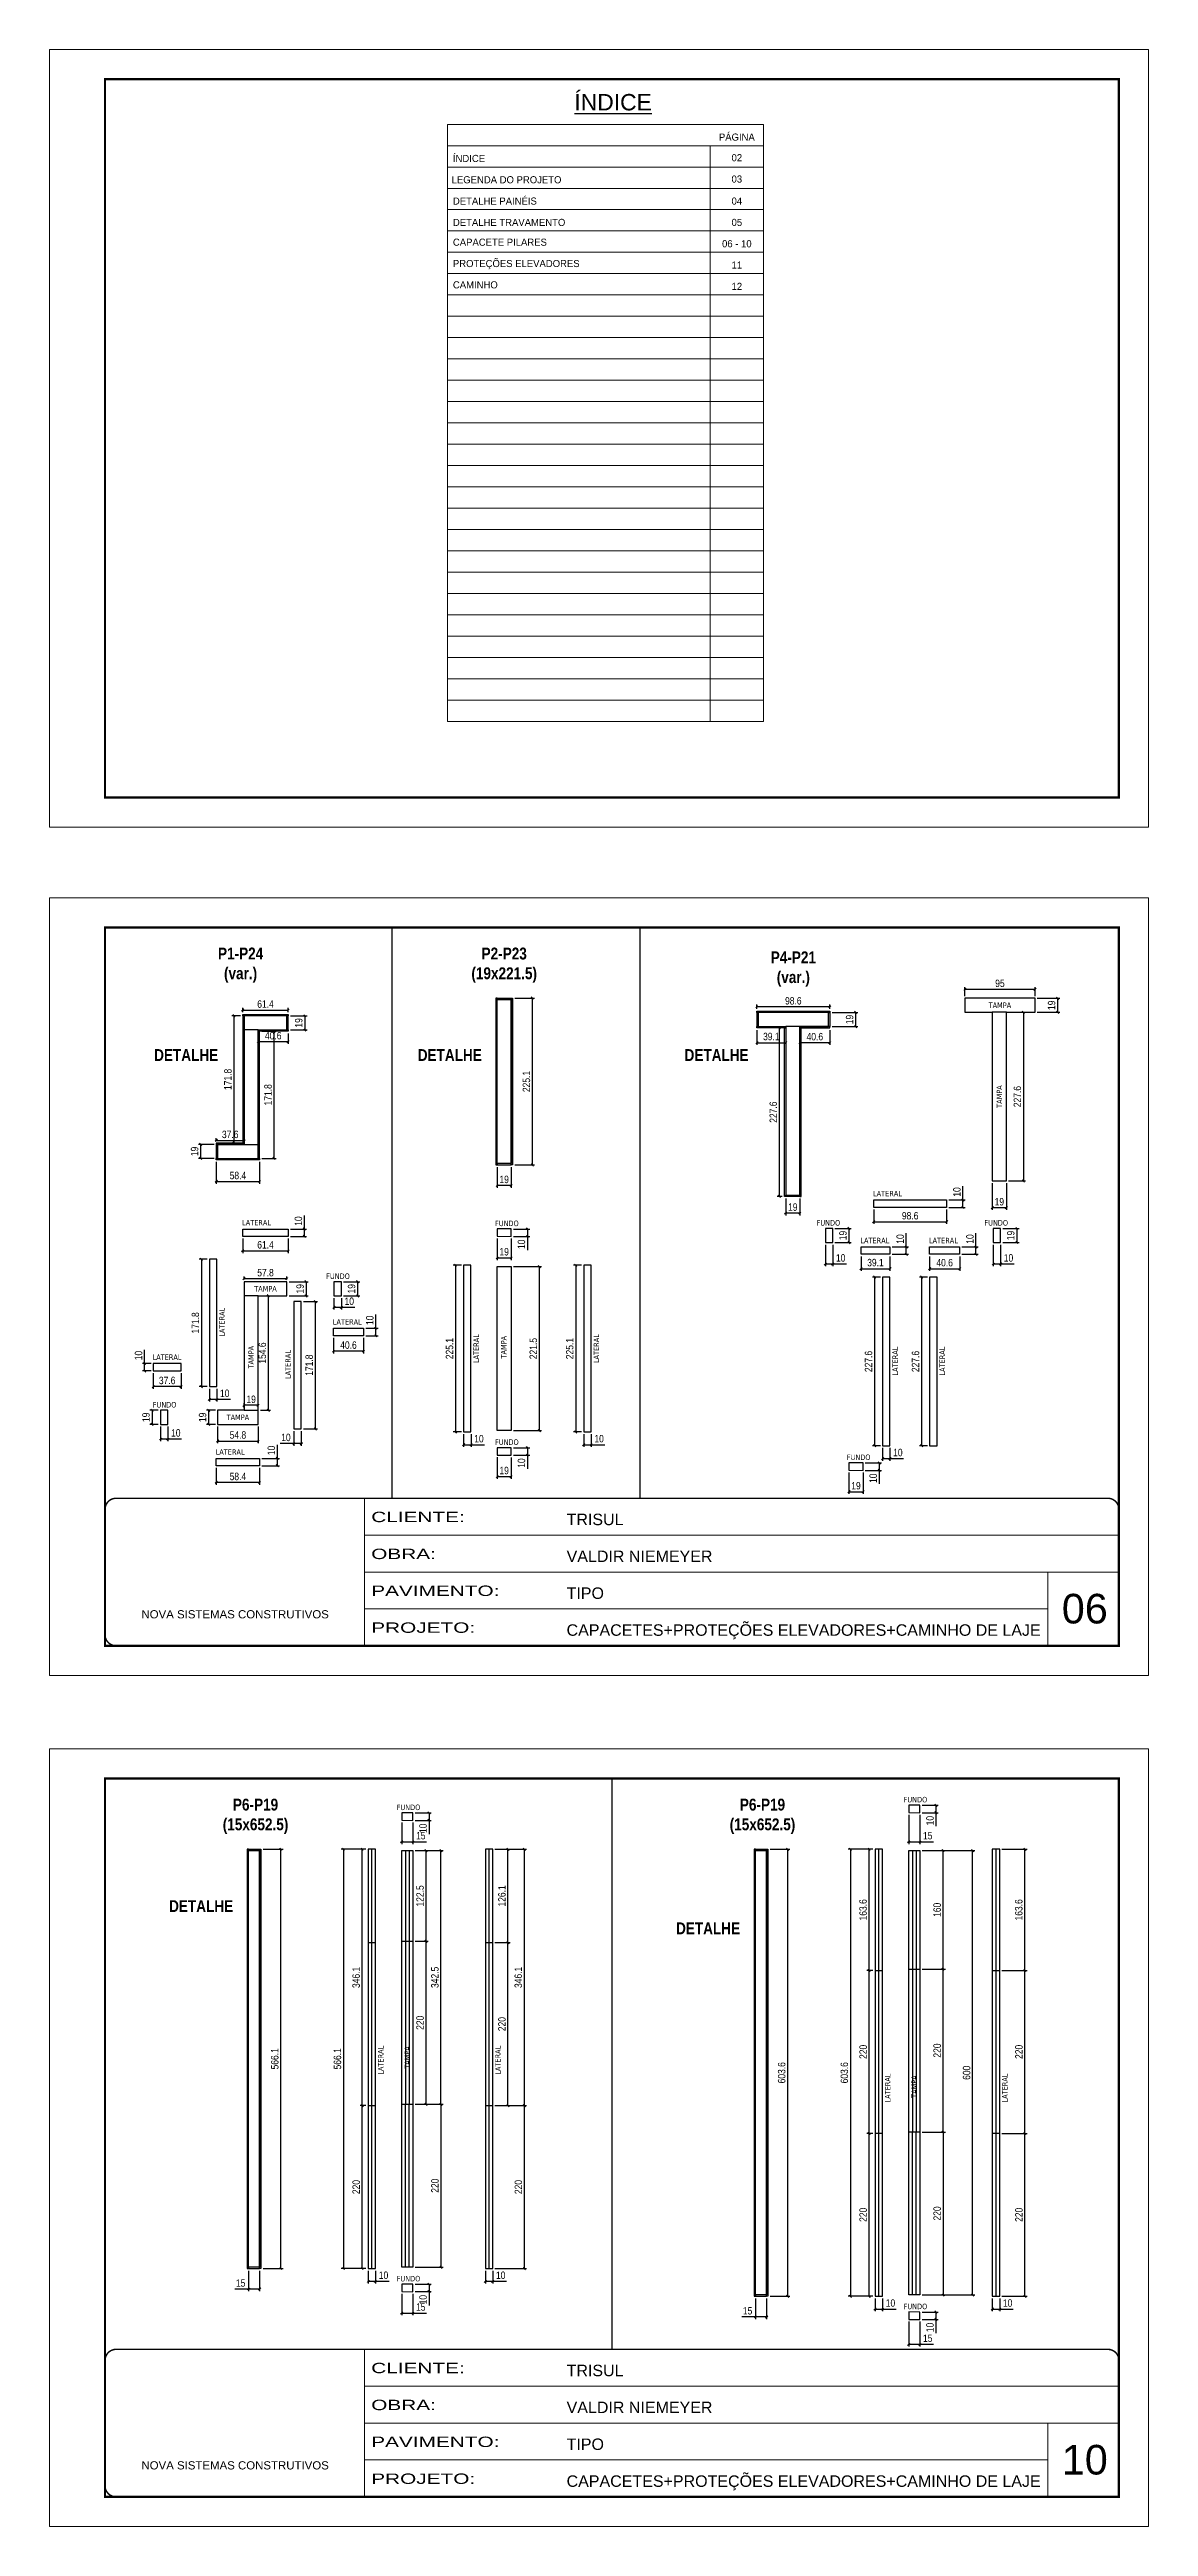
# Model space of a CAD drawing. Extents: x 2451 to 8691, y 515 to 3859.
# Drawn here: x 4036 to 5521, y 515 to 3859 of the extents above; entities that cross this region are included whole.
import ezdxf
from ezdxf.enums import TextEntityAlignment as Align

# ---------------------------------------------------------------- set-up
doc = ezdxf.new("R2010")
doc.units = 0
doc.linetypes.add('CONTINUO', pattern=[0])
doc.linetypes.add('DASHED', pattern=[0.75, 0.5, -0.25])
for name, color, linetype, lineweight in [('CARIMBO', 255, 'Continuous', 9), ('Folhas', 255, 'Continuous', 9), ('SARRAFO DE PRESSAO', 251, 'DASHED', 9)]:
    doc.layers.add(name, color=color, linetype=linetype, lineweight=lineweight)
for name, color, linetype in [('COTA', 241, 'Continuous'), ('NOMENCLATURA', 7, 'Continuous'), ('Painéis', 200, 'Continuous'), ('SARR_2.2x10', 60, 'Continuous'), ('SARR_EDITAR', 141, 'Continuous'), ('SCO-___-PIL', 5, 'Continuous'), ('texto', 7, 'Continuous')]:
    doc.layers.add(name, color=color, linetype=linetype)
doc.styles.add('ARIAL', font='arial.ttf')
doc.styles.add('COTA TECNICA', font='techl___.ttf', dxfattribs={"height": 10})
doc.styles.add('ROMANC', font='techb___.ttf', dxfattribs={"height": 2.5})
doc.styles.get("Standard").update_dxf_attribs({"font": 'arial.ttf'})
doc.styles.add('Tecnologia', font='')
doc.styles.get('Tecnologia').set_extended_font_data('Forgotten Futurist')
doc.dimstyles.new('PAINEL', dxfattribs={"dimtxt": 10, "dimasz": 3, "dimexe": 3, "dimexo": 3, "dimgap": 3, "dimtad": 1, "dimdec": 1, "dimzin": 12, "dimdsep": 46, "dimtxsty": 'COTA TECNICA', "dimblk1": 'OBLIQUE', "dimblk2": 'OBLIQUE', "dimsah": 1, "dimcen": 0.9, "dimclrd": 4, "dimclre": 4, "dimclrt": 240, "dimadec": 1, "dimazin": 3, "dimtfac": 1, "dimtdec": 1, "dimtmove": 0, "dimatfit": 3, "dimfxl": 1, "dimtolj": 1, "dimtzin": 12, "dimarcsym": 0})

msp = doc.modelspace()

# ---------------------------------------------------------------- texts
at = {"color": 0, "linetype": 'Continuous', "ltscale": 5, "style": 'ARIAL'}
msp.add_text('%%UÍNDICE', height=22.118, dxfattribs=at).set_placement((4798.03, 3777.18), align=Align.CENTER)
at = {"layer": 'CARIMBO', "style": 'Tecnologia'}
for s, p in [('PÁGINA', (4965.21, 3736.29)), ('02', (4965.21, 3708.46)), ('03', (4965.21, 3679.67)), ('04', (4965.21, 3649.91)), ('05', (4965.21, 3621.11)), ('06 - 10', (4965.21, 3592.31)), ('11', (4965.21, 3563.52)), ('12', (4965.21, 3534.72))]:
    msp.add_text(s, height=9.599, dxfattribs=at).set_placement(p, align=Align.CENTER)
at = {"layer": 'CARIMBO'}
for s, height, style, p in [('ÍNDICE', 9.599, 'Tecnologia', (4581.54, 3707.5)), ('LEGENDA DO PROJETO', 9.5987, 'Tecnologia', (4579.83, 3678.7)), ('DETALHE PAINÉIS', 9.5987, 'Tecnologia', (4581.54, 3649.91)), ('DETALHE TRAVAMENTO', 9.5987, 'Tecnologia', (4581.54, 3621.11)), ('CAPACETE PILARES', 9.5987, 'Tecnologia', (4581.54, 3594.37)), ('CAMINHO', 9.599, 'Tecnologia', (4581.54, 3536.78)), ('PROTEÇÕES ELEVADORES', 9.5987, 'Tecnologia', (4581.54, 3565.57)), ('06', 40, 'ARIAL', (5404.31, 1733.94)), ('10', 40, 'ARIAL', (5404.31, 584.68))]:
    msp.add_text(s, height=height, dxfattribs=dict(at, style=style)).set_placement(p)
at = {"layer": 'NOMENCLATURA', "char_height": 16, "attachment_point": 2, "style": 'ROMANC'}
for s, width, heights, insert in [('P1-P24\\P(var.)', 455.2937, [-46.6], (4294.63, 2646.59)), ('P2-P23\\P(19x221.5)', 455.2937, [-46.6], (4650.84, 2646.59)), ('P4-P21\\P(var.)', 455.2937, [-46.6], (5041.54, 2641.43)), ('DETALHE', 300.2766, [-16.96], (4221.1, 2509.5)), ('DETALHE', 300.2766, [-16.96], (4577.29, 2509.5)), ('DETALHE', 300.2766, [-16.96], (4937.85, 2509.5)), ('P6-P19\\P(15x652.5)', 455.2937, [-46.69], (4314.85, 1497.32)), ('P6-P19\\P(15x652.5)', 455.2937, [-46.69], (4999.85, 1497.32)), ('DETALHE', 300.2766, [-16.96], (4241.31, 1360.23)), ('DETALHE', 300.2766, [-16.96], (4926.31, 1330.23))]:
    msp.add_mtext_dynamic_manual_height_columns(s, width=width, gutter_width=1, heights=heights, dxfattribs=dict(at, insert=insert))
at = {"layer": 'texto', "color": 0, "char_height": 7.5, "attachment_point": 5}
for s, insert in [('{\\fTahoma|b0|i0|c0|p34;\\C4;TAMPA}', (5320.66, 2568.73)), ('{\\fTahoma|b0|i0|c0|p34;\\C4;LATERAL}', (5168.75, 2314.38)), ('{\\fTahoma|b0|i0|c0|p34;\\C4;LATERAL}', (4316.24, 2275.13)), ('{\\fTahoma|b0|i0|c0|p34;\\C4;FUNDO}', (4654.43, 2274.17)), ('{\\fTahoma|b0|i0|c0|p34;\\C4;FUNDO}', (5088.91, 2274.86)), ('{\\fTahoma|b0|i0|c0|p34;\\C4;FUNDO}', (5315.69, 2274.86)), ('{\\fTahoma|b0|i0|c0|p34;\\C4;LATERAL}', (5151.66, 2250.95)), ('{\\fTahoma|b0|i0|c0|p34;\\C4;LATERAL}', (5244.35, 2250.95)), ('{\\fTahoma|b0|i0|c0|p34;\\C4;TAMPA}', (4328.25, 2185.87)), ('{\\fTahoma|b0|i0|c0|p34;\\C4;FUNDO}', (4426.26, 2202.79)), ('{\\fTahoma|b0|i0|c0|p34;\\C4;LATERAL}', (4438.83, 2141.07)), ('{\\fTahoma|b0|i0|c0|p34;\\C4;LATERAL}', (4195.26, 2093.53)), ('{\\fTahoma|b0|i0|c0|p34;\\C4;FUNDO}', (4191.91, 2029.22)), ('{\\fTahoma|b0|i0|c0|p34;\\C4;TAMPA}', (4291, 2012.3)), ('{\\fTahoma|b0|i0|c0|p34;\\C4;FUNDO}', (4654.43, 1978.74)), ('{\\fTahoma|b0|i0|c0|p34;\\C4;LATERAL}', (4280.49, 1965.44)), ('{\\fTahoma|b0|i0|c0|p34;\\C4;FUNDO}', (5129.82, 1958.26)), ('{\\fTahoma|b0|i0|c0|p34;\\C4;FUNDO}', (4521.51, 1485.58)), ('{\\fTahoma|b0|i0|c0|p34;\\C4;FUNDO}', (5206.51, 1495.97)), ('{\\fTahoma|b0|i0|c0|p34;\\C4;FUNDO}', (4521.51, 849.12)), ('{\\fTahoma|b0|i0|c0|p34;\\C4;FUNDO}', (5206.51, 811.62))]:
    msp.add_mtext(s, dxfattribs=dict(at, insert=insert))
at = {"layer": 'texto', "color": 0, "char_height": 7.5, "attachment_point": 5, "rotation": 90}
for s, insert in [('{\\fTahoma|b0|i0|c0|p34;\\C4;TAMPA}', (5319.91, 2445.44)), ('{\\fTahoma|b0|i0|c0|p34;\\C4;LATERAL}', (4269.53, 2140.64)), ('{\\fTahoma|b0|i0|c0|p34;\\C4;TAMPA}', (4308.77, 2093.54)), ('{\\fTahoma|b0|i0|c0|p34;\\C4;LATERAL}', (4612.99, 2105.08)), ('{\\fTahoma|b0|i0|c0|p34;\\C4;TAMPA}', (4650.21, 2106.98)), ('{\\fTahoma|b0|i0|c0|p34;\\C4;LATERAL}', (4775.36, 2105.08)), ('{\\fTahoma|b0|i0|c0|p34;\\C4;LATERAL}', (5179.12, 2088.26)), ('{\\fTahoma|b0|i0|c0|p34;\\C4;LATERAL}', (5242.71, 2088.26)), ('{\\fTahoma|b0|i0|c0|p34;\\C4;LATERAL}', (4358.64, 2083.52)), ('{\\fTahoma|b0|i0|c0|p34;\\C4;LATERAL}', (4484.07, 1144.08)), ('{\\fTahoma|b0|i0|c0|p34;\\C4;TAMPA}', (4519.88, 1147.78)), ('{\\fTahoma|b0|i0|c0|p34;\\C4;LATERAL}', (4642.43, 1144.08)), ('{\\fTahoma|b0|i0|c0|p34;\\C4;LATERAL}', (5169.07, 1106.58)), ('{\\fTahoma|b0|i0|c0|p34;\\C4;TAMPA}', (5204.88, 1108.48)), ('{\\fTahoma|b0|i0|c0|p34;\\C4;LATERAL}', (5327.43, 1106.58))]:
    msp.add_mtext(s, dxfattribs=dict(at, insert=insert))

# ---------------------------------------------------------------- blocks, each defined once
blk = doc.blocks.new('9999999999')
at = {"color": 30, "linetype": 'CONTINUO'}
for p, q in [((98564.6, 34230.2), (98564.6, 34429.4)), ((98564.6, 34379.6), (99584, 34379.6)), ((98564.6, 34329.8), (99488, 34329.8)), ((99584, 34329.8), (99488, 34329.8)), ((99488, 34329.8), (99488, 34230.2)), ((98564.6, 34280), (99488, 34280))]:
    blk.add_line(p, q, dxfattribs=at)
at = {"color": 30, "linetype": 'CONTINUO', "const_width": 2}
blk.add_lwpolyline([(99584, 34230.2), (99584, 34414.4, 0.414214), (99569, 34429.4), (98229, 34429.4, 0.414214), (98214, 34414.4), (98214, 34245.2, 0.414214), (98229, 34230.2), (99584, 34230.2)], format="xyb", dxfattribs=at)
at = {"layer": 'Folhas'}
blk.add_lwpolyline([(98139, 34190.2), (99624, 34190.2), (99624, 35240.2), (98139, 35240.2)], close=True, dxfattribs=at)
at = {"layer": 'Folhas', "color": 30, "const_width": 3}
blk.add_lwpolyline([(98214, 34230.2), (99584, 34230.2), (99584, 35200.2), (98214, 35200.2)], close=True, dxfattribs=at)
at = {"color": 7, "linetype": 'Continuous', "ltscale": 5, "style": 'ARIAL'}
for s, height, p in [('TRISUL', 15.48, (98837.7, 34393.1)), ('VALDIR NIEMEYER', 15.483, (98837.7, 34343.3)), ('TIPO', 15.48, (98837.7, 34293.5)), ('NOVA SISTEMAS CONSTRUTIVOS', 11.059, (98263.2, 34267.2)), ('CAPACETES+PROTEÇÕES ELEVADORES+CAMINHO DE LAJE', 15.483, (98837.7, 34243.7))]:
    blk.add_text(s, height=height, dxfattribs=at).set_placement(p)
at = {"layer": 'Folhas', "color": 7, "style": 'Tecnologia', "width": 1.5}
for s, p in [('CLIENTE:', (98573.7, 34397.2)), ('OBRA:', (98573.7, 34347.3)), ('PAVIMENTO:', (98573.7, 34297.5)), ('PROJETO:', (98573.7, 34247.7))]:
    blk.add_text(s, height=14, dxfattribs=at).set_placement(p)
blk = doc.blocks.new('_Oblique')
at = {"color": 0, "linetype": 'ByBlock', "lineweight": -2}
blk.add_line((-0.5, -0.5), (0.5, 0.5), dxfattribs=at)
blk = doc.blocks.new('*D430')
at = {"layer": 'Defpoints', "color": 4, "linetype": 'ByBlock', "lineweight": -2, "transparency": 16777216}
for p, q in [((4261.8, 2357.1), (4261.8, 2327.7)), ((4320.2, 2357.1), (4320.2, 2327.7)), ((4261.8, 2330.7), (4320.2, 2330.7))]:
    blk.add_line(p, q, dxfattribs=at)
at = {"layer": 'Defpoints', "color": 0, "linetype": 'ByBlock', "transparency": 16777216}
for p in [(4261.8, 2360.1), (4320.2, 2360.1), (4320.2, 2330.7)]:
    blk.add_point(p, dxfattribs=at)
at = {"layer": 'Defpoints', "color": 4, "linetype": 'ByBlock', "lineweight": -2, "transparency": 16777216, "xscale": 3, "yscale": 3, "zscale": 3, "rotation": 180}
blk.add_blockref('_Oblique', (4261.8, 2330.7), dxfattribs=at)
at = {"layer": 'Defpoints', "color": 4, "linetype": 'ByBlock', "lineweight": -2, "transparency": 16777216, "xscale": 3, "yscale": 3, "zscale": 3}
blk.add_blockref('_Oblique', (4320.2, 2330.7), dxfattribs=at)
at = {"layer": 'Defpoints', "color": 240, "linetype": 'ByBlock', "transparency": 16777216, "insert": (4291, 2338.8), "char_height": 10, "attachment_point": 5, "style": 'COTA TECNICA'}
blk.add_mtext('\\A1;58.4', dxfattribs=at)
blk = doc.blocks.new('*D431')
at = {"layer": 'Defpoints', "color": 4, "linetype": 'ByBlock', "lineweight": -2, "transparency": 16777216}
for p, q in [((4258.8, 2380.9), (4237.6, 2380.9)), ((4240.6, 2380.9), (4240.6, 2361.9)), ((4258.8, 2361.9), (4237.6, 2361.9))]:
    blk.add_line(p, q, dxfattribs=at)
at = {"layer": 'Defpoints', "color": 0, "linetype": 'ByBlock', "transparency": 16777216}
for p in [(4261.8, 2380.9), (4240.6, 2361.9), (4261.8, 2361.9)]:
    blk.add_point(p, dxfattribs=at)
at = {"layer": 'Defpoints', "color": 4, "linetype": 'ByBlock', "lineweight": -2, "transparency": 16777216, "xscale": 3, "yscale": 3, "zscale": 3}
for p, rotation in [((4240.6, 2380.9), 90), ((4240.6, 2361.9), 270)]:
    blk.add_blockref('_Oblique', p, dxfattribs=dict(at, rotation=rotation))
at = {"layer": 'Defpoints', "color": 240, "linetype": 'ByBlock', "transparency": 16777216, "insert": (4232.5, 2371.4), "char_height": 10, "attachment_point": 5, "rotation": 90, "style": 'COTA TECNICA'}
blk.add_mtext('\\A1;19', dxfattribs=at)
blk = doc.blocks.new('*D432')
at = {"layer": 'Defpoints', "color": 4, "linetype": 'ByBlock', "lineweight": -2, "transparency": 16777216}
for p, q in [((4261.8, 2385.7), (4261.8, 2389.1)), ((4261.8, 2386.1), (4299.4, 2386.1)), ((4299.4, 2385.7), (4299.4, 2389.1))]:
    blk.add_line(p, q, dxfattribs=at)
at = {"layer": 'Defpoints', "color": 0, "linetype": 'ByBlock', "transparency": 16777216}
for p in [(4261.8, 2382.7), (4299.4, 2386.1), (4299.4, 2382.7)]:
    blk.add_point(p, dxfattribs=at)
at = {"layer": 'Defpoints', "color": 4, "linetype": 'ByBlock', "lineweight": -2, "transparency": 16777216, "xscale": 3, "yscale": 3, "zscale": 3, "rotation": 180}
blk.add_blockref('_Oblique', (4261.8, 2386.1), dxfattribs=at)
at = {"layer": 'Defpoints', "color": 4, "linetype": 'ByBlock', "lineweight": -2, "transparency": 16777216, "xscale": 3, "yscale": 3, "zscale": 3}
blk.add_blockref('_Oblique', (4299.4, 2386.1), dxfattribs=at)
at = {"layer": 'Defpoints', "color": 240, "linetype": 'ByBlock', "transparency": 16777216, "insert": (4280.6, 2394.3), "char_height": 10, "attachment_point": 5, "style": 'COTA TECNICA'}
blk.add_mtext('\\A1;37.6', dxfattribs=at)
blk = doc.blocks.new('*D433')
at = {"layer": 'Defpoints', "color": 4, "linetype": 'ByBlock', "lineweight": -2, "transparency": 16777216}
for p, q in [((4294.6, 2554.4), (4282.6, 2554.4)), ((4285.6, 2554.4), (4285.6, 2382.7)), ((4294.6, 2382.7), (4282.6, 2382.7))]:
    blk.add_line(p, q, dxfattribs=at)
at = {"layer": 'Defpoints', "color": 0, "linetype": 'ByBlock', "transparency": 16777216}
for p in [(4297.6, 2554.4), (4285.6, 2382.7), (4297.6, 2382.7)]:
    blk.add_point(p, dxfattribs=at)
at = {"layer": 'Defpoints', "color": 4, "linetype": 'ByBlock', "lineweight": -2, "transparency": 16777216, "xscale": 3, "yscale": 3, "zscale": 3}
for p, rotation in [((4285.6, 2554.4), 90), ((4285.6, 2382.7), 270)]:
    blk.add_blockref('_Oblique', p, dxfattribs=dict(at, rotation=rotation))
at = {"layer": 'Defpoints', "color": 240, "linetype": 'ByBlock', "transparency": 16777216, "insert": (4277.5, 2468.6), "char_height": 10, "attachment_point": 5, "rotation": 90, "style": 'COTA TECNICA'}
blk.add_mtext('\\A1;171.8', dxfattribs=at)
blk = doc.blocks.new('*D434')
at = {"layer": 'Defpoints', "color": 4, "linetype": 'ByBlock', "lineweight": -2, "transparency": 16777216}
for p, q in [((4297.6, 2559.2), (4297.6, 2565.2)), ((4297.6, 2562.2), (4358.9, 2562.2)), ((4358.9, 2559.2), (4358.9, 2565.2))]:
    blk.add_line(p, q, dxfattribs=at)
at = {"layer": 'Defpoints', "color": 0, "linetype": 'ByBlock', "transparency": 16777216}
for p in [(4297.6, 2556.2), (4358.9, 2562.2), (4358.9, 2556.2)]:
    blk.add_point(p, dxfattribs=at)
at = {"layer": 'Defpoints', "color": 4, "linetype": 'ByBlock', "lineweight": -2, "transparency": 16777216, "xscale": 3, "yscale": 3, "zscale": 3, "rotation": 180}
blk.add_blockref('_Oblique', (4297.6, 2562.2), dxfattribs=at)
at = {"layer": 'Defpoints', "color": 4, "linetype": 'ByBlock', "lineweight": -2, "transparency": 16777216, "xscale": 3, "yscale": 3, "zscale": 3}
blk.add_blockref('_Oblique', (4358.9, 2562.2), dxfattribs=at)
at = {"layer": 'Defpoints', "color": 240, "linetype": 'ByBlock', "transparency": 16777216, "insert": (4328.3, 2570.3), "char_height": 10, "attachment_point": 5, "style": 'COTA TECNICA'}
blk.add_mtext('\\A1;61.4', dxfattribs=at)
blk = doc.blocks.new('*D435')
at = {"layer": 'Defpoints', "color": 4, "linetype": 'ByBlock', "lineweight": -2, "transparency": 16777216}
for p, q in [((4361.9, 2554.4), (4384.4, 2554.4)), ((4381.4, 2554.4), (4381.4, 2535.4)), ((4361.9, 2535.4), (4384.4, 2535.4))]:
    blk.add_line(p, q, dxfattribs=at)
at = {"layer": 'Defpoints', "color": 0, "linetype": 'ByBlock', "transparency": 16777216}
for p in [(4358.9, 2554.4), (4358.9, 2535.4), (4381.4, 2535.4)]:
    blk.add_point(p, dxfattribs=at)
at = {"layer": 'Defpoints', "color": 4, "linetype": 'ByBlock', "lineweight": -2, "transparency": 16777216, "xscale": 3, "yscale": 3, "zscale": 3}
for p, rotation in [((4381.4, 2554.4), 90), ((4381.4, 2535.4), 270)]:
    blk.add_blockref('_Oblique', p, dxfattribs=dict(at, rotation=rotation))
at = {"layer": 'Defpoints', "color": 240, "linetype": 'ByBlock', "transparency": 16777216, "insert": (4373.3, 2544.9), "char_height": 10, "attachment_point": 5, "rotation": 90, "style": 'COTA TECNICA'}
blk.add_mtext('\\A1;19', dxfattribs=at)
blk = doc.blocks.new('*D436')
at = {"layer": 'Defpoints', "color": 4, "linetype": 'ByBlock', "lineweight": -2, "transparency": 16777216}
for p, q in [((4318.4, 2530.6), (4318.4, 2516.5)), ((4358.9, 2519.5), (4318.4, 2519.5)), ((4358.9, 2530.6), (4358.9, 2516.5))]:
    blk.add_line(p, q, dxfattribs=at)
at = {"layer": 'Defpoints', "color": 0, "linetype": 'ByBlock', "transparency": 16777216}
for p in [(4318.4, 2533.6), (4318.4, 2519.5), (4358.9, 2533.6)]:
    blk.add_point(p, dxfattribs=at)
at = {"layer": 'Defpoints', "color": 4, "linetype": 'ByBlock', "lineweight": -2, "transparency": 16777216, "xscale": 3, "yscale": 3, "zscale": 3, "rotation": 180}
blk.add_blockref('_Oblique', (4318.4, 2519.5), dxfattribs=at)
at = {"layer": 'Defpoints', "color": 4, "linetype": 'ByBlock', "lineweight": -2, "transparency": 16777216, "xscale": 3, "yscale": 3, "zscale": 3}
blk.add_blockref('_Oblique', (4358.9, 2519.5), dxfattribs=at)
at = {"layer": 'Defpoints', "color": 240, "linetype": 'ByBlock', "transparency": 16777216, "insert": (4338.7, 2527.6), "char_height": 10, "attachment_point": 5, "style": 'COTA TECNICA'}
blk.add_mtext('\\A1;40.6', dxfattribs=at)
blk = doc.blocks.new('*D437')
at = {"layer": 'Defpoints', "color": 4, "linetype": 'ByBlock', "lineweight": -2, "transparency": 16777216}
for p, q in [((4323.2, 2533.6), (4342.7, 2533.6)), ((4339.7, 2533.6), (4339.7, 2361.9)), ((4323.2, 2361.9), (4342.7, 2361.9))]:
    blk.add_line(p, q, dxfattribs=at)
at = {"layer": 'Defpoints', "color": 0, "linetype": 'ByBlock', "transparency": 16777216}
for p in [(4320.2, 2533.6), (4320.2, 2361.9), (4339.7, 2361.9)]:
    blk.add_point(p, dxfattribs=at)
at = {"layer": 'Defpoints', "color": 4, "linetype": 'ByBlock', "lineweight": -2, "transparency": 16777216, "xscale": 3, "yscale": 3, "zscale": 3}
for p, rotation in [((4339.7, 2533.6), 90), ((4339.7, 2361.9), 270)]:
    blk.add_blockref('_Oblique', p, dxfattribs=dict(at, rotation=rotation))
at = {"layer": 'Defpoints', "color": 240, "linetype": 'ByBlock', "transparency": 16777216, "insert": (4331.7, 2447.8), "char_height": 10, "attachment_point": 5, "rotation": 90, "style": 'COTA TECNICA'}
blk.add_mtext('\\A1;171.8', dxfattribs=at)
blk = doc.blocks.new('*D438')
at = {"layer": 'Defpoints', "color": 4, "linetype": 'ByBlock', "lineweight": -2, "transparency": 16777216}
for p, q in [((4297.6, 2253.6), (4297.6, 2234.1)), ((4358.9, 2253.6), (4358.9, 2234.1)), ((4297.6, 2237.1), (4358.9, 2237.1))]:
    blk.add_line(p, q, dxfattribs=at)
at = {"layer": 'Defpoints', "color": 0, "linetype": 'ByBlock', "transparency": 16777216}
for p in [(4297.6, 2256.6), (4358.9, 2256.6), (4358.9, 2237.1)]:
    blk.add_point(p, dxfattribs=at)
at = {"layer": 'Defpoints', "color": 4, "linetype": 'ByBlock', "lineweight": -2, "transparency": 16777216, "xscale": 3, "yscale": 3, "zscale": 3, "rotation": 180}
blk.add_blockref('_Oblique', (4297.6, 2237.1), dxfattribs=at)
at = {"layer": 'Defpoints', "color": 4, "linetype": 'ByBlock', "lineweight": -2, "transparency": 16777216, "xscale": 3, "yscale": 3, "zscale": 3}
blk.add_blockref('_Oblique', (4358.9, 2237.1), dxfattribs=at)
at = {"layer": 'Defpoints', "color": 240, "linetype": 'ByBlock', "transparency": 16777216, "insert": (4328.3, 2245.2), "char_height": 10, "attachment_point": 5, "style": 'COTA TECNICA'}
blk.add_mtext('\\A1;61.4', dxfattribs=at)
blk = doc.blocks.new('*D439')
at = {"layer": 'Defpoints', "color": 4, "linetype": 'ByBlock', "lineweight": -2, "transparency": 16777216}
for p, q in [((4380.9, 2266.6), (4380.9, 2285)), ((4361.9, 2266.6), (4383.9, 2266.6)), ((4361.9, 2256.6), (4383.9, 2256.6)), ((4380.9, 2256.6), (4380.9, 2266.6))]:
    blk.add_line(p, q, dxfattribs=at)
at = {"layer": 'Defpoints', "color": 0, "linetype": 'ByBlock', "transparency": 16777216}
for p in [(4358.9, 2266.6), (4358.9, 2256.6), (4380.9, 2266.6)]:
    blk.add_point(p, dxfattribs=at)
at = {"layer": 'Defpoints', "color": 4, "linetype": 'ByBlock', "lineweight": -2, "transparency": 16777216, "xscale": 3, "yscale": 3, "zscale": 3}
for p, rotation in [((4380.9, 2266.6), 90), ((4380.9, 2256.6), 270)]:
    blk.add_blockref('_Oblique', p, dxfattribs=dict(at, rotation=rotation))
at = {"layer": 'Defpoints', "color": 240, "linetype": 'ByBlock', "transparency": 16777216, "insert": (4372.8, 2277.3), "char_height": 10, "attachment_point": 5, "rotation": 90, "style": 'COTA TECNICA'}
blk.add_mtext('\\A1;10', dxfattribs=at)
blk = doc.blocks.new('*D440')
at = {"layer": 'Defpoints', "color": 4, "linetype": 'ByBlock', "lineweight": -2, "transparency": 16777216}
for p, q in [((4252.5, 2050.9), (4252.5, 2033.6)), ((4262.5, 2050.9), (4262.5, 2033.6)), ((4252.5, 2036.6), (4262.5, 2036.6)), ((4262.5, 2036.6), (4280.9, 2036.6))]:
    blk.add_line(p, q, dxfattribs=at)
at = {"layer": 'Defpoints', "color": 0, "linetype": 'ByBlock', "transparency": 16777216}
for p in [(4252.5, 2053.9), (4262.5, 2053.9), (4262.5, 2036.6)]:
    blk.add_point(p, dxfattribs=at)
at = {"layer": 'Defpoints', "color": 4, "linetype": 'ByBlock', "lineweight": -2, "transparency": 16777216, "xscale": 3, "yscale": 3, "zscale": 3, "rotation": 180}
blk.add_blockref('_Oblique', (4252.5, 2036.6), dxfattribs=at)
at = {"layer": 'Defpoints', "color": 4, "linetype": 'ByBlock', "lineweight": -2, "transparency": 16777216, "xscale": 3, "yscale": 3, "zscale": 3}
blk.add_blockref('_Oblique', (4262.5, 2036.6), dxfattribs=at)
at = {"layer": 'Defpoints', "color": 240, "linetype": 'ByBlock', "transparency": 16777216, "insert": (4273.2, 2044.7), "char_height": 10, "attachment_point": 5, "style": 'COTA TECNICA'}
blk.add_mtext('\\A1;10', dxfattribs=at)
blk = doc.blocks.new('*D441')
at = {"layer": 'Defpoints', "color": 4, "linetype": 'ByBlock', "lineweight": -2, "transparency": 16777216}
for p, q in [((4249.5, 2225.7), (4238.7, 2225.7)), ((4241.7, 2225.7), (4241.7, 2053.9)), ((4249.5, 2053.9), (4238.7, 2053.9))]:
    blk.add_line(p, q, dxfattribs=at)
at = {"layer": 'Defpoints', "color": 0, "linetype": 'ByBlock', "transparency": 16777216}
for p in [(4252.5, 2225.7), (4241.7, 2053.9), (4252.5, 2053.9)]:
    blk.add_point(p, dxfattribs=at)
at = {"layer": 'Defpoints', "color": 4, "linetype": 'ByBlock', "lineweight": -2, "transparency": 16777216, "xscale": 3, "yscale": 3, "zscale": 3}
for p, rotation in [((4241.7, 2225.7), 90), ((4241.7, 2053.9), 270)]:
    blk.add_blockref('_Oblique', p, dxfattribs=dict(at, rotation=rotation))
at = {"layer": 'Defpoints', "color": 240, "linetype": 'ByBlock', "transparency": 16777216, "insert": (4233.6, 2139.8), "char_height": 10, "attachment_point": 5, "rotation": 90, "style": 'COTA TECNICA'}
blk.add_mtext('\\A1;171.8', dxfattribs=at)
blk = doc.blocks.new('*D442')
at = {"layer": 'Defpoints', "color": 4, "linetype": 'ByBlock', "lineweight": -2, "transparency": 16777216}
for p, q in [((4173.6, 2085), (4161.9, 2085)), ((4173.6, 2075), (4161.9, 2075)), ((4164.9, 2085), (4164.9, 2103.4)), ((4164.9, 2075), (4164.9, 2085))]:
    blk.add_line(p, q, dxfattribs=at)
at = {"layer": 'Defpoints', "color": 0, "linetype": 'ByBlock', "transparency": 16777216}
for p in [(4164.9, 2085), (4176.6, 2085), (4176.6, 2075)]:
    blk.add_point(p, dxfattribs=at)
at = {"layer": 'Defpoints', "color": 4, "linetype": 'ByBlock', "lineweight": -2, "transparency": 16777216, "xscale": 3, "yscale": 3, "zscale": 3}
for p, rotation in [((4164.9, 2085), 90), ((4164.9, 2075), 270)]:
    blk.add_blockref('_Oblique', p, dxfattribs=dict(at, rotation=rotation))
at = {"layer": 'Defpoints', "color": 240, "linetype": 'ByBlock', "transparency": 16777216, "insert": (4156.8, 2095.7), "char_height": 10, "attachment_point": 5, "rotation": 90, "style": 'COTA TECNICA'}
blk.add_mtext('\\A1;10', dxfattribs=at)
blk = doc.blocks.new('*D443')
at = {"layer": 'Defpoints', "color": 4, "linetype": 'ByBlock', "lineweight": -2, "transparency": 16777216}
for p, q in [((4183.4, 2021.8), (4172, 2021.8)), ((4175, 2021.8), (4175, 2002.8)), ((4183.4, 2002.8), (4172, 2002.8))]:
    blk.add_line(p, q, dxfattribs=at)
at = {"layer": 'Defpoints', "color": 0, "linetype": 'ByBlock', "transparency": 16777216}
for p in [(4186.4, 2021.8), (4175, 2002.8), (4186.4, 2002.8)]:
    blk.add_point(p, dxfattribs=at)
at = {"layer": 'Defpoints', "color": 4, "linetype": 'ByBlock', "lineweight": -2, "transparency": 16777216, "xscale": 3, "yscale": 3, "zscale": 3}
for p, rotation in [((4175, 2021.8), 90), ((4175, 2002.8), 270)]:
    blk.add_blockref('_Oblique', p, dxfattribs=dict(at, rotation=rotation))
at = {"layer": 'Defpoints', "color": 240, "linetype": 'ByBlock', "transparency": 16777216, "insert": (4166.9, 2012.3), "char_height": 10, "attachment_point": 5, "rotation": 90, "style": 'COTA TECNICA'}
blk.add_mtext('\\A1;19', dxfattribs=at)
blk = doc.blocks.new('*D358')
at = {"layer": 'Defpoints', "color": 4, "linetype": 'ByBlock', "lineweight": -2, "transparency": 16777216}
for p, q in [((4186.4, 1999.8), (4186.4, 1980.1)), ((4186.4, 1983.1), (4196.4, 1983.1)), ((4196.4, 1999.8), (4196.4, 1980.1)), ((4196.4, 1983.1), (4214.8, 1983.1))]:
    blk.add_line(p, q, dxfattribs=at)
at = {"layer": 'Defpoints', "color": 0, "linetype": 'ByBlock', "transparency": 16777216}
for p in [(4186.4, 2002.8), (4196.4, 2002.8), (4196.4, 1983.1)]:
    blk.add_point(p, dxfattribs=at)
at = {"layer": 'Defpoints', "color": 4, "linetype": 'ByBlock', "lineweight": -2, "transparency": 16777216, "xscale": 3, "yscale": 3, "zscale": 3, "rotation": 180}
blk.add_blockref('_Oblique', (4186.4, 1983.1), dxfattribs=at)
at = {"layer": 'Defpoints', "color": 4, "linetype": 'ByBlock', "lineweight": -2, "transparency": 16777216, "xscale": 3, "yscale": 3, "zscale": 3}
blk.add_blockref('_Oblique', (4196.4, 1983.1), dxfattribs=at)
at = {"layer": 'Defpoints', "color": 240, "linetype": 'ByBlock', "transparency": 16777216, "insert": (4207.1, 1991.2), "char_height": 10, "attachment_point": 5, "style": 'COTA TECNICA'}
blk.add_mtext('\\A1;10', dxfattribs=at)
blk = doc.blocks.new('*D359')
at = {"layer": 'Defpoints', "color": 4, "linetype": 'ByBlock', "lineweight": -2, "transparency": 16777216}
for p, q in [((4261.8, 1943.9), (4261.8, 1921.3)), ((4320.2, 1943.9), (4320.2, 1921.3)), ((4320.2, 1924.3), (4261.8, 1924.3))]:
    blk.add_line(p, q, dxfattribs=at)
at = {"layer": 'Defpoints', "color": 0, "linetype": 'ByBlock', "transparency": 16777216}
for p in [(4261.8, 1946.9), (4320.2, 1946.9), (4261.8, 1924.3)]:
    blk.add_point(p, dxfattribs=at)
at = {"layer": 'Defpoints', "color": 4, "linetype": 'ByBlock', "lineweight": -2, "transparency": 16777216, "xscale": 3, "yscale": 3, "zscale": 3, "rotation": 180}
blk.add_blockref('_Oblique', (4261.8, 1924.3), dxfattribs=at)
at = {"layer": 'Defpoints', "color": 4, "linetype": 'ByBlock', "lineweight": -2, "transparency": 16777216, "xscale": 3, "yscale": 3, "zscale": 3}
blk.add_blockref('_Oblique', (4320.2, 1924.3), dxfattribs=at)
at = {"layer": 'Defpoints', "color": 240, "linetype": 'ByBlock', "transparency": 16777216, "insert": (4291, 1932.4), "char_height": 10, "attachment_point": 5, "style": 'COTA TECNICA'}
blk.add_mtext('\\A1;58.4', dxfattribs=at)
blk = doc.blocks.new('*D360')
at = {"layer": 'Defpoints', "color": 4, "linetype": 'ByBlock', "lineweight": -2, "transparency": 16777216}
for p, q in [((4344.3, 1956.9), (4344.3, 1975.3)), ((4323.2, 1956.9), (4347.3, 1956.9)), ((4323.2, 1946.9), (4347.3, 1946.9)), ((4344.3, 1946.9), (4344.3, 1956.9))]:
    blk.add_line(p, q, dxfattribs=at)
at = {"layer": 'Defpoints', "color": 0, "linetype": 'ByBlock', "transparency": 16777216}
for p in [(4320.2, 1956.9), (4320.2, 1946.9), (4344.3, 1956.9)]:
    blk.add_point(p, dxfattribs=at)
at = {"layer": 'Defpoints', "color": 4, "linetype": 'ByBlock', "lineweight": -2, "transparency": 16777216, "xscale": 3, "yscale": 3, "zscale": 3}
for p, rotation in [((4344.3, 1956.9), 90), ((4344.3, 1946.9), 270)]:
    blk.add_blockref('_Oblique', p, dxfattribs=dict(at, rotation=rotation))
at = {"layer": 'Defpoints', "color": 240, "linetype": 'ByBlock', "transparency": 16777216, "insert": (4336.2, 1967.6), "char_height": 10, "attachment_point": 5, "rotation": 90, "style": 'COTA TECNICA'}
blk.add_mtext('\\A1;10', dxfattribs=at)
blk = doc.blocks.new('*D361')
at = {"layer": 'Defpoints', "color": 4, "linetype": 'ByBlock', "lineweight": -2, "transparency": 16777216}
for p, q in [((4366.6, 1977), (4348.1, 1977)), ((4366.6, 1993.8), (4366.6, 1974)), ((4376.6, 1977), (4366.6, 1977)), ((4376.6, 1993.8), (4376.6, 1974))]:
    blk.add_line(p, q, dxfattribs=at)
at = {"layer": 'Defpoints', "color": 0, "linetype": 'ByBlock', "transparency": 16777216}
for p in [(4366.6, 1996.8), (4366.6, 1977), (4376.6, 1996.8)]:
    blk.add_point(p, dxfattribs=at)
at = {"layer": 'Defpoints', "color": 4, "linetype": 'ByBlock', "lineweight": -2, "transparency": 16777216, "xscale": 3, "yscale": 3, "zscale": 3, "rotation": 180}
blk.add_blockref('_Oblique', (4366.6, 1977), dxfattribs=at)
at = {"layer": 'Defpoints', "color": 4, "linetype": 'ByBlock', "lineweight": -2, "transparency": 16777216, "xscale": 3, "yscale": 3, "zscale": 3}
blk.add_blockref('_Oblique', (4376.6, 1977), dxfattribs=at)
at = {"layer": 'Defpoints', "color": 240, "linetype": 'ByBlock', "transparency": 16777216, "insert": (4355.9, 1985.1), "char_height": 10, "attachment_point": 5, "style": 'COTA TECNICA'}
blk.add_mtext('\\A1;10', dxfattribs=at)
blk = doc.blocks.new('*D362')
at = {"layer": 'Defpoints', "color": 4, "linetype": 'ByBlock', "lineweight": -2, "transparency": 16777216}
for p, q in [((4379.6, 2168.6), (4398.5, 2168.6)), ((4395.5, 2168.6), (4395.5, 1996.8)), ((4379.6, 1996.8), (4398.5, 1996.8))]:
    blk.add_line(p, q, dxfattribs=at)
at = {"layer": 'Defpoints', "color": 0, "linetype": 'ByBlock', "transparency": 16777216}
for p in [(4376.6, 2168.6), (4376.6, 1996.8), (4395.5, 1996.8)]:
    blk.add_point(p, dxfattribs=at)
at = {"layer": 'Defpoints', "color": 4, "linetype": 'ByBlock', "lineweight": -2, "transparency": 16777216, "xscale": 3, "yscale": 3, "zscale": 3}
for p, rotation in [((4395.5, 2168.6), 90), ((4395.5, 1996.8), 270)]:
    blk.add_blockref('_Oblique', p, dxfattribs=dict(at, rotation=rotation))
at = {"layer": 'Defpoints', "color": 240, "linetype": 'ByBlock', "transparency": 16777216, "insert": (4387.4, 2082.7), "char_height": 10, "attachment_point": 5, "rotation": 90, "style": 'COTA TECNICA'}
blk.add_mtext('\\A1;171.8', dxfattribs=at)
blk = doc.blocks.new('*D363')
at = {"layer": 'Defpoints', "color": 4, "linetype": 'ByBlock', "lineweight": -2, "transparency": 16777216}
for p, q in [((4420.2, 2119.5), (4420.2, 2098.7)), ((4460.7, 2119.5), (4460.7, 2098.7)), ((4460.7, 2101.7), (4420.2, 2101.7))]:
    blk.add_line(p, q, dxfattribs=at)
at = {"layer": 'Defpoints', "color": 0, "linetype": 'ByBlock', "transparency": 16777216}
for p in [(4420.2, 2122.5), (4460.7, 2122.5), (4420.2, 2101.7)]:
    blk.add_point(p, dxfattribs=at)
at = {"layer": 'Defpoints', "color": 4, "linetype": 'ByBlock', "lineweight": -2, "transparency": 16777216, "xscale": 3, "yscale": 3, "zscale": 3, "rotation": 180}
blk.add_blockref('_Oblique', (4420.2, 2101.7), dxfattribs=at)
at = {"layer": 'Defpoints', "color": 4, "linetype": 'ByBlock', "lineweight": -2, "transparency": 16777216, "xscale": 3, "yscale": 3, "zscale": 3}
blk.add_blockref('_Oblique', (4460.7, 2101.7), dxfattribs=at)
at = {"layer": 'Defpoints', "color": 240, "linetype": 'ByBlock', "transparency": 16777216, "insert": (4440.4, 2109.8), "char_height": 10, "attachment_point": 5, "style": 'COTA TECNICA'}
blk.add_mtext('\\A1;40.6', dxfattribs=at)
blk = doc.blocks.new('*D364')
at = {"layer": 'Defpoints', "color": 4, "linetype": 'ByBlock', "lineweight": -2, "transparency": 16777216}
for p, q in [((4477.4, 2132.5), (4477.4, 2151)), ((4463.7, 2132.5), (4480.4, 2132.5)), ((4463.7, 2122.5), (4480.4, 2122.5)), ((4477.4, 2122.5), (4477.4, 2132.5))]:
    blk.add_line(p, q, dxfattribs=at)
at = {"layer": 'Defpoints', "color": 0, "linetype": 'ByBlock', "transparency": 16777216}
for p in [(4460.7, 2132.5), (4460.7, 2122.5), (4477.4, 2132.5)]:
    blk.add_point(p, dxfattribs=at)
at = {"layer": 'Defpoints', "color": 4, "linetype": 'ByBlock', "lineweight": -2, "transparency": 16777216, "xscale": 3, "yscale": 3, "zscale": 3}
for p, rotation in [((4477.4, 2132.5), 90), ((4477.4, 2122.5), 270)]:
    blk.add_blockref('_Oblique', p, dxfattribs=dict(at, rotation=rotation))
at = {"layer": 'Defpoints', "color": 240, "linetype": 'ByBlock', "transparency": 16777216, "insert": (4469.3, 2143.3), "char_height": 10, "attachment_point": 5, "rotation": 90, "style": 'COTA TECNICA'}
blk.add_mtext('\\A1;10', dxfattribs=at)
blk = doc.blocks.new('*D365')
at = {"layer": 'Defpoints', "color": 4, "linetype": 'ByBlock', "lineweight": -2, "transparency": 16777216}
for p, q in [((4433.8, 2195.4), (4455.7, 2195.4)), ((4433.8, 2176.4), (4455.7, 2176.4)), ((4452.7, 2195.4), (4452.7, 2176.4))]:
    blk.add_line(p, q, dxfattribs=at)
at = {"layer": 'Defpoints', "color": 0, "linetype": 'ByBlock', "transparency": 16777216}
for p in [(4430.8, 2195.4), (4430.8, 2176.4), (4452.7, 2176.4)]:
    blk.add_point(p, dxfattribs=at)
at = {"layer": 'Defpoints', "color": 4, "linetype": 'ByBlock', "lineweight": -2, "transparency": 16777216, "xscale": 3, "yscale": 3, "zscale": 3}
for p, rotation in [((4452.7, 2195.4), 90), ((4452.7, 2176.4), 270)]:
    blk.add_blockref('_Oblique', p, dxfattribs=dict(at, rotation=rotation))
at = {"layer": 'Defpoints', "color": 240, "linetype": 'ByBlock', "transparency": 16777216, "insert": (4444.6, 2185.9), "char_height": 10, "attachment_point": 5, "rotation": 90, "style": 'COTA TECNICA'}
blk.add_mtext('\\A1;19', dxfattribs=at)
blk = doc.blocks.new('*D366')
at = {"layer": 'Defpoints', "color": 4, "linetype": 'ByBlock', "lineweight": -2, "transparency": 16777216}
for p, q in [((4420.8, 2173.4), (4420.8, 2157.9)), ((4420.8, 2160.9), (4430.8, 2160.9)), ((4430.8, 2173.4), (4430.8, 2157.9)), ((4430.8, 2160.9), (4449.2, 2160.9))]:
    blk.add_line(p, q, dxfattribs=at)
at = {"layer": 'Defpoints', "color": 0, "linetype": 'ByBlock', "transparency": 16777216}
for p in [(4420.8, 2176.4), (4430.8, 2176.4), (4430.8, 2160.9)]:
    blk.add_point(p, dxfattribs=at)
at = {"layer": 'Defpoints', "color": 4, "linetype": 'ByBlock', "lineweight": -2, "transparency": 16777216, "xscale": 3, "yscale": 3, "zscale": 3, "rotation": 180}
blk.add_blockref('_Oblique', (4420.8, 2160.9), dxfattribs=at)
at = {"layer": 'Defpoints', "color": 4, "linetype": 'ByBlock', "lineweight": -2, "transparency": 16777216, "xscale": 3, "yscale": 3, "zscale": 3}
blk.add_blockref('_Oblique', (4430.8, 2160.9), dxfattribs=at)
at = {"layer": 'Defpoints', "color": 240, "linetype": 'ByBlock', "transparency": 16777216, "insert": (4441.5, 2169), "char_height": 10, "attachment_point": 5, "style": 'COTA TECNICA'}
blk.add_mtext('\\A1;10', dxfattribs=at)
blk = doc.blocks.new('*D367')
at = {"layer": 'COTA', "color": 4, "linetype": 'ByBlock', "lineweight": -2, "transparency": 16777216}
for p, q in [((4260.6, 2021.8), (4248.4, 2021.8)), ((4251.4, 2021.8), (4251.4, 2002.8)), ((4260.6, 2002.8), (4248.4, 2002.8))]:
    blk.add_line(p, q, dxfattribs=at)
at = {"layer": 'Defpoints', "color": 0, "linetype": 'ByBlock', "transparency": 16777216}
for p in [(4263.6, 2021.8), (4251.4, 2002.8), (4263.6, 2002.8)]:
    blk.add_point(p, dxfattribs=at)
at = {"layer": 'COTA', "color": 4, "linetype": 'ByBlock', "lineweight": -2, "transparency": 16777216, "xscale": 3, "yscale": 3, "zscale": 3}
for p, rotation in [((4251.4, 2021.8), 90), ((4251.4, 2002.8), 270)]:
    blk.add_blockref('_Oblique', p, dxfattribs=dict(at, rotation=rotation))
at = {"layer": 'COTA', "color": 240, "linetype": 'ByBlock', "transparency": 16777216, "insert": (4243.3, 2012.3), "char_height": 10, "attachment_point": 5, "rotation": 90, "style": 'COTA TECNICA'}
blk.add_mtext('\\A1;19', dxfattribs=at)
blk = doc.blocks.new('*D368')
at = {"layer": 'COTA', "color": 4, "linetype": 'ByBlock', "lineweight": -2, "transparency": 16777216}
for p, q in [((4263.6, 1999.8), (4263.6, 1977.2)), ((4263.6, 1980.2), (4318.4, 1980.2)), ((4318.4, 1999.8), (4318.4, 1977.2))]:
    blk.add_line(p, q, dxfattribs=at)
at = {"layer": 'Defpoints', "color": 0, "linetype": 'ByBlock', "transparency": 16777216}
for p in [(4263.6, 2002.8), (4318.4, 2002.8), (4318.4, 1980.2)]:
    blk.add_point(p, dxfattribs=at)
at = {"layer": 'COTA', "color": 4, "linetype": 'ByBlock', "lineweight": -2, "transparency": 16777216, "xscale": 3, "yscale": 3, "zscale": 3, "rotation": 180}
blk.add_blockref('_Oblique', (4263.6, 1980.2), dxfattribs=at)
at = {"layer": 'COTA', "color": 4, "linetype": 'ByBlock', "lineweight": -2, "transparency": 16777216, "xscale": 3, "yscale": 3, "zscale": 3}
blk.add_blockref('_Oblique', (4318.4, 1980.2), dxfattribs=at)
at = {"layer": 'COTA', "color": 240, "linetype": 'ByBlock', "transparency": 16777216, "insert": (4291, 1988.4), "char_height": 10, "attachment_point": 5, "style": 'COTA TECNICA'}
blk.add_mtext('\\A1;54.8', dxfattribs=at)
blk = doc.blocks.new('*D369')
at = {"layer": 'COTA', "color": 4, "linetype": 'ByBlock', "lineweight": -2, "transparency": 16777216}
for p, q in [((4321.4, 2176.4), (4335.2, 2176.4)), ((4332.2, 2021.8), (4332.2, 2176.4)), ((4321.4, 2021.8), (4335.2, 2021.8))]:
    blk.add_line(p, q, dxfattribs=at)
at = {"layer": 'Defpoints', "color": 0, "linetype": 'ByBlock', "transparency": 16777216}
for p in [(4318.4, 2176.4), (4332.2, 2176.4), (4318.4, 2021.8)]:
    blk.add_point(p, dxfattribs=at)
at = {"layer": 'COTA', "color": 4, "linetype": 'ByBlock', "lineweight": -2, "transparency": 16777216, "xscale": 3, "yscale": 3, "zscale": 3}
for p, rotation in [((4332.2, 2176.4), 90), ((4332.2, 2021.8), 270)]:
    blk.add_blockref('_Oblique', p, dxfattribs=dict(at, rotation=rotation))
at = {"layer": 'COTA', "color": 240, "linetype": 'ByBlock', "transparency": 16777216, "insert": (4324.1, 2099.1), "char_height": 10, "attachment_point": 5, "rotation": 90, "style": 'COTA TECNICA'}
blk.add_mtext('\\A1;154.6', dxfattribs=at)
blk = doc.blocks.new('*D370')
at = {"layer": 'COTA', "color": 4, "linetype": 'ByBlock', "lineweight": -2, "transparency": 16777216}
for p, q in [((4299.4, 2198.4), (4299.4, 2202.4)), ((4357.1, 2199.4), (4299.4, 2199.4)), ((4357.1, 2198.4), (4357.1, 2202.4))]:
    blk.add_line(p, q, dxfattribs=at)
at = {"layer": 'Defpoints', "color": 0, "linetype": 'ByBlock', "transparency": 16777216}
for p in [(4299.4, 2199.4), (4299.4, 2195.4), (4357.1, 2195.4)]:
    blk.add_point(p, dxfattribs=at)
at = {"layer": 'COTA', "color": 4, "linetype": 'ByBlock', "lineweight": -2, "transparency": 16777216, "xscale": 3, "yscale": 3, "zscale": 3, "rotation": 180}
blk.add_blockref('_Oblique', (4299.4, 2199.4), dxfattribs=at)
at = {"layer": 'COTA', "color": 4, "linetype": 'ByBlock', "lineweight": -2, "transparency": 16777216, "xscale": 3, "yscale": 3, "zscale": 3}
blk.add_blockref('_Oblique', (4357.1, 2199.4), dxfattribs=at)
at = {"layer": 'COTA', "color": 240, "linetype": 'ByBlock', "transparency": 16777216, "insert": (4328.3, 2207.6), "char_height": 10, "attachment_point": 5, "style": 'COTA TECNICA'}
blk.add_mtext('\\A1;57.8', dxfattribs=at)
blk = doc.blocks.new('*D371')
at = {"layer": 'COTA', "color": 4, "linetype": 'ByBlock', "lineweight": -2, "transparency": 16777216}
for p, q in [((4360.1, 2195.4), (4386.1, 2195.4)), ((4360.1, 2176.4), (4386.1, 2176.4)), ((4383.1, 2195.4), (4383.1, 2176.4))]:
    blk.add_line(p, q, dxfattribs=at)
at = {"layer": 'Defpoints', "color": 0, "linetype": 'ByBlock', "transparency": 16777216}
for p in [(4357.1, 2195.4), (4357.1, 2176.4), (4383.1, 2176.4)]:
    blk.add_point(p, dxfattribs=at)
at = {"layer": 'COTA', "color": 4, "linetype": 'ByBlock', "lineweight": -2, "transparency": 16777216, "xscale": 3, "yscale": 3, "zscale": 3}
for p, rotation in [((4383.1, 2195.4), 90), ((4383.1, 2176.4), 270)]:
    blk.add_blockref('_Oblique', p, dxfattribs=dict(at, rotation=rotation))
at = {"layer": 'COTA', "color": 240, "linetype": 'ByBlock', "transparency": 16777216, "insert": (4375.1, 2185.9), "char_height": 10, "attachment_point": 5, "rotation": 90, "style": 'COTA TECNICA'}
blk.add_mtext('\\A1;19', dxfattribs=at)
blk = doc.blocks.new('*D372')
at = {"layer": 'COTA', "color": 4, "linetype": 'ByBlock', "lineweight": -2, "transparency": 16777216}
for p, q in [((4299.4, 2024.8), (4299.4, 2031.5)), ((4318.4, 2028.5), (4299.4, 2028.5)), ((4318.4, 2024.8), (4318.4, 2031.5))]:
    blk.add_line(p, q, dxfattribs=at)
at = {"layer": 'Defpoints', "color": 0, "linetype": 'ByBlock', "transparency": 16777216}
for p in [(4299.4, 2028.5), (4299.4, 2021.8), (4318.4, 2021.8)]:
    blk.add_point(p, dxfattribs=at)
at = {"layer": 'COTA', "color": 4, "linetype": 'ByBlock', "lineweight": -2, "transparency": 16777216, "xscale": 3, "yscale": 3, "zscale": 3, "rotation": 180}
blk.add_blockref('_Oblique', (4299.4, 2028.5), dxfattribs=at)
at = {"layer": 'COTA', "color": 4, "linetype": 'ByBlock', "lineweight": -2, "transparency": 16777216, "xscale": 3, "yscale": 3, "zscale": 3}
blk.add_blockref('_Oblique', (4318.4, 2028.5), dxfattribs=at)
at = {"layer": 'COTA', "color": 240, "linetype": 'ByBlock', "transparency": 16777216, "insert": (4308.9, 2036.6), "char_height": 10, "attachment_point": 5, "style": 'COTA TECNICA'}
blk.add_mtext('\\A1;19', dxfattribs=at)
blk = doc.blocks.new('*D373')
at = {"layer": 'COTA', "color": 4, "linetype": 'ByBlock', "lineweight": -2, "transparency": 16777216}
for p, q in [((4176.6, 2072), (4176.6, 2050.8)), ((4214.2, 2053.8), (4176.6, 2053.8)), ((4214.2, 2072), (4214.2, 2050.8))]:
    blk.add_line(p, q, dxfattribs=at)
at = {"layer": 'Defpoints', "color": 0, "linetype": 'ByBlock', "transparency": 16777216}
for p in [(4176.6, 2075), (4214.2, 2075), (4176.6, 2053.8)]:
    blk.add_point(p, dxfattribs=at)
at = {"layer": 'COTA', "color": 4, "linetype": 'ByBlock', "lineweight": -2, "transparency": 16777216, "xscale": 3, "yscale": 3, "zscale": 3, "rotation": 180}
blk.add_blockref('_Oblique', (4176.6, 2053.8), dxfattribs=at)
at = {"layer": 'COTA', "color": 4, "linetype": 'ByBlock', "lineweight": -2, "transparency": 16777216, "xscale": 3, "yscale": 3, "zscale": 3}
blk.add_blockref('_Oblique', (4214.2, 2053.8), dxfattribs=at)
at = {"layer": 'COTA', "color": 240, "linetype": 'ByBlock', "transparency": 16777216, "insert": (4195.4, 2062), "char_height": 10, "attachment_point": 5, "style": 'COTA TECNICA'}
blk.add_mtext('\\A1;37.6', dxfattribs=at)
blk = doc.blocks.new('*D374')
at = {"layer": 'COTA', "color": 4, "linetype": 'ByBlock', "lineweight": -2, "transparency": 16777216}
for p, q in [((4665.1, 2578.3), (4692, 2578.3)), ((4689, 2353.2), (4689, 2578.3)), ((4665.1, 2353.2), (4692, 2353.2))]:
    blk.add_line(p, q, dxfattribs=at)
at = {"layer": 'Defpoints', "color": 0, "linetype": 'ByBlock', "transparency": 16777216}
for p in [(4662.1, 2578.3), (4689, 2578.3), (4662.1, 2353.2)]:
    blk.add_point(p, dxfattribs=at)
at = {"layer": 'COTA', "color": 4, "linetype": 'ByBlock', "lineweight": -2, "transparency": 16777216, "xscale": 3, "yscale": 3, "zscale": 3}
for p, rotation in [((4689, 2578.3), 90), ((4689, 2353.2), 270)]:
    blk.add_blockref('_Oblique', p, dxfattribs=dict(at, rotation=rotation))
at = {"layer": 'COTA', "color": 240, "linetype": 'ByBlock', "transparency": 16777216, "insert": (4680.9, 2465.8), "char_height": 10, "attachment_point": 5, "rotation": 90, "style": 'COTA TECNICA'}
blk.add_mtext('\\A1;225.1', dxfattribs=at)
blk = doc.blocks.new('*D375')
at = {"layer": 'COTA', "color": 4, "linetype": 'ByBlock', "lineweight": -2, "transparency": 16777216}
for p, q in [((4641.3, 2350.2), (4641.3, 2322.4)), ((4660.3, 2350.2), (4660.3, 2322.4)), ((4660.3, 2325.4), (4641.3, 2325.4))]:
    blk.add_line(p, q, dxfattribs=at)
at = {"layer": 'Defpoints', "color": 0, "linetype": 'ByBlock', "transparency": 16777216}
for p in [(4641.3, 2353.2), (4660.3, 2353.2), (4641.3, 2325.4)]:
    blk.add_point(p, dxfattribs=at)
at = {"layer": 'COTA', "color": 4, "linetype": 'ByBlock', "lineweight": -2, "transparency": 16777216, "xscale": 3, "yscale": 3, "zscale": 3, "rotation": 180}
blk.add_blockref('_Oblique', (4641.3, 2325.4), dxfattribs=at)
at = {"layer": 'COTA', "color": 4, "linetype": 'ByBlock', "lineweight": -2, "transparency": 16777216, "xscale": 3, "yscale": 3, "zscale": 3}
blk.add_blockref('_Oblique', (4660.3, 2325.4), dxfattribs=at)
at = {"layer": 'COTA', "color": 240, "linetype": 'ByBlock', "transparency": 16777216, "insert": (4650.8, 2333.5), "char_height": 10, "attachment_point": 5, "style": 'COTA TECNICA'}
blk.add_mtext('\\A1;19', dxfattribs=at)
blk = doc.blocks.new('*D376')
at = {"layer": 'COTA', "color": 4, "linetype": 'ByBlock', "lineweight": -2, "transparency": 16777216}
for p, q in [((4663.3, 2215.8), (4701.3, 2215.8)), ((4698.3, 2215.8), (4698.3, 1994.3)), ((4663.3, 1994.3), (4701.3, 1994.3))]:
    blk.add_line(p, q, dxfattribs=at)
at = {"layer": 'Defpoints', "color": 0, "linetype": 'ByBlock', "transparency": 16777216}
for p in [(4660.3, 2215.8), (4660.3, 1994.3), (4698.3, 1994.3)]:
    blk.add_point(p, dxfattribs=at)
at = {"layer": 'COTA', "color": 4, "linetype": 'ByBlock', "lineweight": -2, "transparency": 16777216, "xscale": 3, "yscale": 3, "zscale": 3}
for p, rotation in [((4698.3, 2215.8), 90), ((4698.3, 1994.3), 270)]:
    blk.add_blockref('_Oblique', p, dxfattribs=dict(at, rotation=rotation))
at = {"layer": 'COTA', "color": 240, "linetype": 'ByBlock', "transparency": 16777216, "insert": (4690.2, 2105.1), "char_height": 10, "attachment_point": 5, "rotation": 90, "style": 'COTA TECNICA'}
blk.add_mtext('\\A1;221.5', dxfattribs=at)
blk = doc.blocks.new('*D377')
at = {"layer": 'Defpoints', "color": 4, "linetype": 'ByBlock', "lineweight": -2, "transparency": 16777216}
for p, q in [((4596, 1989.5), (4596, 1972.3)), ((4596, 1975.3), (4606, 1975.3)), ((4606, 1989.5), (4606, 1972.3)), ((4606, 1975.3), (4624.4, 1975.3))]:
    blk.add_line(p, q, dxfattribs=at)
at = {"layer": 'Defpoints', "color": 0, "linetype": 'ByBlock', "transparency": 16777216}
for p in [(4596, 1992.5), (4606, 1992.5), (4606, 1975.3)]:
    blk.add_point(p, dxfattribs=at)
at = {"layer": 'Defpoints', "color": 4, "linetype": 'ByBlock', "lineweight": -2, "transparency": 16777216, "xscale": 3, "yscale": 3, "zscale": 3, "rotation": 180}
blk.add_blockref('_Oblique', (4596, 1975.3), dxfattribs=at)
at = {"layer": 'Defpoints', "color": 4, "linetype": 'ByBlock', "lineweight": -2, "transparency": 16777216, "xscale": 3, "yscale": 3, "zscale": 3}
blk.add_blockref('_Oblique', (4606, 1975.3), dxfattribs=at)
at = {"layer": 'Defpoints', "color": 240, "linetype": 'ByBlock', "transparency": 16777216, "insert": (4616.7, 1983.4), "char_height": 10, "attachment_point": 5, "style": 'COTA TECNICA'}
blk.add_mtext('\\A1;10', dxfattribs=at)
blk = doc.blocks.new('*D378')
at = {"layer": 'Defpoints', "color": 4, "linetype": 'ByBlock', "lineweight": -2, "transparency": 16777216}
for p, q in [((4593, 2217.6), (4582.1, 2217.6)), ((4585.1, 2217.6), (4585.1, 1992.5)), ((4593, 1992.5), (4582.1, 1992.5))]:
    blk.add_line(p, q, dxfattribs=at)
at = {"layer": 'Defpoints', "color": 0, "linetype": 'ByBlock', "transparency": 16777216}
for p in [(4596, 2217.6), (4585.1, 1992.5), (4596, 1992.5)]:
    blk.add_point(p, dxfattribs=at)
at = {"layer": 'Defpoints', "color": 4, "linetype": 'ByBlock', "lineweight": -2, "transparency": 16777216, "xscale": 3, "yscale": 3, "zscale": 3}
for p, rotation in [((4585.1, 2217.6), 90), ((4585.1, 1992.5), 270)]:
    blk.add_blockref('_Oblique', p, dxfattribs=dict(at, rotation=rotation))
at = {"layer": 'Defpoints', "color": 240, "linetype": 'ByBlock', "transparency": 16777216, "insert": (4577, 2105.1), "char_height": 10, "attachment_point": 5, "rotation": 90, "style": 'COTA TECNICA'}
blk.add_mtext('\\A1;225.1', dxfattribs=at)
blk = doc.blocks.new('*D379')
at = {"layer": 'Defpoints', "color": 4, "linetype": 'ByBlock', "lineweight": -2, "transparency": 16777216}
for p, q in [((4758.3, 1989.5), (4758.3, 1972.3)), ((4758.3, 1975.3), (4768.3, 1975.3)), ((4768.3, 1989.5), (4768.3, 1972.3)), ((4768.3, 1975.3), (4786.8, 1975.3))]:
    blk.add_line(p, q, dxfattribs=at)
at = {"layer": 'Defpoints', "color": 0, "linetype": 'ByBlock', "transparency": 16777216}
for p in [(4758.3, 1992.5), (4768.3, 1992.5), (4768.3, 1975.3)]:
    blk.add_point(p, dxfattribs=at)
at = {"layer": 'Defpoints', "color": 4, "linetype": 'ByBlock', "lineweight": -2, "transparency": 16777216, "xscale": 3, "yscale": 3, "zscale": 3, "rotation": 180}
blk.add_blockref('_Oblique', (4758.3, 1975.3), dxfattribs=at)
at = {"layer": 'Defpoints', "color": 4, "linetype": 'ByBlock', "lineweight": -2, "transparency": 16777216, "xscale": 3, "yscale": 3, "zscale": 3}
blk.add_blockref('_Oblique', (4768.3, 1975.3), dxfattribs=at)
at = {"layer": 'Defpoints', "color": 240, "linetype": 'ByBlock', "transparency": 16777216, "insert": (4779.1, 1983.4), "char_height": 10, "attachment_point": 5, "style": 'COTA TECNICA'}
blk.add_mtext('\\A1;10', dxfattribs=at)
blk = doc.blocks.new('*D380')
at = {"layer": 'Defpoints', "color": 4, "linetype": 'ByBlock', "lineweight": -2, "transparency": 16777216}
for p, q in [((4755.3, 2217.6), (4744.5, 2217.6)), ((4747.5, 2217.6), (4747.5, 1992.5)), ((4755.3, 1992.5), (4744.5, 1992.5))]:
    blk.add_line(p, q, dxfattribs=at)
at = {"layer": 'Defpoints', "color": 0, "linetype": 'ByBlock', "transparency": 16777216}
for p in [(4758.3, 2217.6), (4747.5, 1992.5), (4758.3, 1992.5)]:
    blk.add_point(p, dxfattribs=at)
at = {"layer": 'Defpoints', "color": 4, "linetype": 'ByBlock', "lineweight": -2, "transparency": 16777216, "xscale": 3, "yscale": 3, "zscale": 3}
for p, rotation in [((4747.5, 2217.6), 90), ((4747.5, 1992.5), 270)]:
    blk.add_blockref('_Oblique', p, dxfattribs=dict(at, rotation=rotation))
at = {"layer": 'Defpoints', "color": 240, "linetype": 'ByBlock', "transparency": 16777216, "insert": (4739.4, 2105.1), "char_height": 10, "attachment_point": 5, "rotation": 90, "style": 'COTA TECNICA'}
blk.add_mtext('\\A1;225.1', dxfattribs=at)
blk = doc.blocks.new('*D381')
at = {"layer": 'Defpoints', "color": 4, "linetype": 'ByBlock', "lineweight": -2, "transparency": 16777216}
for p, q in [((4663.3, 2266.6), (4685.3, 2266.6)), ((4663.3, 2256.6), (4685.3, 2256.6)), ((4682.3, 2266.6), (4682.3, 2256.6)), ((4682.3, 2256.6), (4682.3, 2238.2))]:
    blk.add_line(p, q, dxfattribs=at)
at = {"layer": 'Defpoints', "color": 0, "linetype": 'ByBlock', "transparency": 16777216}
for p in [(4660.3, 2266.6), (4660.3, 2256.6), (4682.3, 2256.6)]:
    blk.add_point(p, dxfattribs=at)
at = {"layer": 'Defpoints', "color": 4, "linetype": 'ByBlock', "lineweight": -2, "transparency": 16777216, "xscale": 3, "yscale": 3, "zscale": 3}
for p, rotation in [((4682.3, 2266.6), 90), ((4682.3, 2256.6), 270)]:
    blk.add_blockref('_Oblique', p, dxfattribs=dict(at, rotation=rotation))
at = {"layer": 'Defpoints', "color": 240, "linetype": 'ByBlock', "transparency": 16777216, "insert": (4674.2, 2245.9), "char_height": 10, "attachment_point": 5, "rotation": 90, "style": 'COTA TECNICA'}
blk.add_mtext('\\A1;10', dxfattribs=at)
blk = doc.blocks.new('*D382')
at = {"layer": 'Defpoints', "color": 4, "linetype": 'ByBlock', "lineweight": -2, "transparency": 16777216}
for p, q in [((4641.3, 2253.7), (4641.3, 2224.7)), ((4660.3, 2253.6), (4660.3, 2224.7)), ((4641.3, 2227.7), (4660.3, 2227.7))]:
    blk.add_line(p, q, dxfattribs=at)
at = {"layer": 'Defpoints', "color": 0, "linetype": 'ByBlock', "transparency": 16777216}
for p in [(4641.3, 2256.7), (4660.3, 2256.6), (4660.3, 2227.7)]:
    blk.add_point(p, dxfattribs=at)
at = {"layer": 'Defpoints', "color": 4, "linetype": 'ByBlock', "lineweight": -2, "transparency": 16777216, "xscale": 3, "yscale": 3, "zscale": 3, "rotation": 180}
blk.add_blockref('_Oblique', (4641.3, 2227.7), dxfattribs=at)
at = {"layer": 'Defpoints', "color": 4, "linetype": 'ByBlock', "lineweight": -2, "transparency": 16777216, "xscale": 3, "yscale": 3, "zscale": 3}
blk.add_blockref('_Oblique', (4660.3, 2227.7), dxfattribs=at)
at = {"layer": 'Defpoints', "color": 240, "linetype": 'ByBlock', "transparency": 16777216, "insert": (4650.8, 2235.8), "char_height": 10, "attachment_point": 5, "style": 'COTA TECNICA'}
blk.add_mtext('\\A1;19', dxfattribs=at)
blk = doc.blocks.new('*D444')
at = {"layer": 'Defpoints', "color": 4, "linetype": 'ByBlock', "lineweight": -2, "transparency": 16777216}
for p, q in [((4663.3, 1971.2), (4685.3, 1971.2)), ((4663.3, 1961.2), (4685.3, 1961.2)), ((4682.3, 1971.2), (4682.3, 1961.2)), ((4682.3, 1961.2), (4682.3, 1942.7))]:
    blk.add_line(p, q, dxfattribs=at)
at = {"layer": 'Defpoints', "color": 0, "linetype": 'ByBlock', "transparency": 16777216}
for p in [(4660.3, 1971.2), (4660.3, 1961.2), (4682.3, 1961.2)]:
    blk.add_point(p, dxfattribs=at)
at = {"layer": 'Defpoints', "color": 4, "linetype": 'ByBlock', "lineweight": -2, "transparency": 16777216, "xscale": 3, "yscale": 3, "zscale": 3}
for p, rotation in [((4682.3, 1971.2), 90), ((4682.3, 1961.2), 270)]:
    blk.add_blockref('_Oblique', p, dxfattribs=dict(at, rotation=rotation))
at = {"layer": 'Defpoints', "color": 240, "linetype": 'ByBlock', "transparency": 16777216, "insert": (4674.2, 1950.5), "char_height": 10, "attachment_point": 5, "rotation": 90, "style": 'COTA TECNICA'}
blk.add_mtext('\\A1;10', dxfattribs=at)
blk = doc.blocks.new('*D445')
at = {"layer": 'Defpoints', "color": 4, "linetype": 'ByBlock', "lineweight": -2, "transparency": 16777216}
for p, q in [((4641.3, 1958.3), (4641.3, 1929.3)), ((4660.3, 1958.2), (4660.3, 1929.3)), ((4641.3, 1932.3), (4660.3, 1932.3))]:
    blk.add_line(p, q, dxfattribs=at)
at = {"layer": 'Defpoints', "color": 0, "linetype": 'ByBlock', "transparency": 16777216}
for p in [(4641.3, 1961.3), (4660.3, 1961.2), (4660.3, 1932.3)]:
    blk.add_point(p, dxfattribs=at)
at = {"layer": 'Defpoints', "color": 4, "linetype": 'ByBlock', "lineweight": -2, "transparency": 16777216, "xscale": 3, "yscale": 3, "zscale": 3, "rotation": 180}
blk.add_blockref('_Oblique', (4641.3, 1932.3), dxfattribs=at)
at = {"layer": 'Defpoints', "color": 4, "linetype": 'ByBlock', "lineweight": -2, "transparency": 16777216, "xscale": 3, "yscale": 3, "zscale": 3}
blk.add_blockref('_Oblique', (4660.3, 1932.3), dxfattribs=at)
at = {"layer": 'Defpoints', "color": 240, "linetype": 'ByBlock', "transparency": 16777216, "insert": (4650.8, 1940.4), "char_height": 10, "attachment_point": 5, "style": 'COTA TECNICA'}
blk.add_mtext('\\A1;19', dxfattribs=at)
blk = doc.blocks.new('*D383')
at = {"layer": 'COTA', "color": 4, "linetype": 'ByBlock', "lineweight": -2, "transparency": 16777216}
for p, q in [((4992.2, 2535.2), (4992.2, 2515.2)), ((4992.2, 2518.2), (5031.3, 2518.2)), ((5031.3, 2535.2), (5031.3, 2515.2))]:
    blk.add_line(p, q, dxfattribs=at)
at = {"layer": 'Defpoints', "color": 0, "linetype": 'ByBlock', "transparency": 16777216}
for p in [(4992.2, 2538.2), (5031.3, 2538.2), (5031.3, 2518.2)]:
    blk.add_point(p, dxfattribs=at)
at = {"layer": 'COTA', "color": 4, "linetype": 'ByBlock', "lineweight": -2, "transparency": 16777216, "xscale": 3, "yscale": 3, "zscale": 3, "rotation": 180}
blk.add_blockref('_Oblique', (4992.2, 2518.2), dxfattribs=at)
at = {"layer": 'COTA', "color": 4, "linetype": 'ByBlock', "lineweight": -2, "transparency": 16777216, "xscale": 3, "yscale": 3, "zscale": 3}
blk.add_blockref('_Oblique', (5031.3, 2518.2), dxfattribs=at)
at = {"layer": 'COTA', "color": 240, "linetype": 'ByBlock', "transparency": 16777216, "insert": (5011.8, 2526.5), "char_height": 10, "attachment_point": 5, "style": 'COTA TECNICA'}
blk.add_mtext('\\A1;39.1', dxfattribs=at)
blk = doc.blocks.new('*D384')
at = {"layer": 'COTA', "color": 4, "linetype": 'ByBlock', "lineweight": -2, "transparency": 16777216}
for p, q in [((5050.3, 2535.2), (5050.3, 2515.2)), ((5090.8, 2518.2), (5050.3, 2518.2)), ((5090.8, 2535.2), (5090.8, 2515.2))]:
    blk.add_line(p, q, dxfattribs=at)
at = {"layer": 'Defpoints', "color": 0, "linetype": 'ByBlock', "transparency": 16777216}
for p in [(5050.3, 2538.2), (5050.3, 2518.2), (5090.8, 2538.2)]:
    blk.add_point(p, dxfattribs=at)
at = {"layer": 'COTA', "color": 4, "linetype": 'ByBlock', "lineweight": -2, "transparency": 16777216, "xscale": 3, "yscale": 3, "zscale": 3, "rotation": 180}
blk.add_blockref('_Oblique', (5050.3, 2518.2), dxfattribs=at)
at = {"layer": 'COTA', "color": 4, "linetype": 'ByBlock', "lineweight": -2, "transparency": 16777216, "xscale": 3, "yscale": 3, "zscale": 3}
blk.add_blockref('_Oblique', (5090.8, 2518.2), dxfattribs=at)
at = {"layer": 'COTA', "color": 240, "linetype": 'ByBlock', "transparency": 16777216, "insert": (5070.6, 2526.3), "char_height": 10, "attachment_point": 5, "style": 'COTA TECNICA'}
blk.add_mtext('\\A1;40.6', dxfattribs=at)
blk = doc.blocks.new('*D385')
at = {"layer": 'COTA', "color": 4, "linetype": 'ByBlock', "lineweight": -2, "transparency": 16777216}
for p, q in [((5026.5, 2538.2), (5019.6, 2538.2)), ((5022.6, 2538.2), (5022.6, 2310.6)), ((5026.5, 2310.6), (5019.6, 2310.6))]:
    blk.add_line(p, q, dxfattribs=at)
at = {"layer": 'Defpoints', "color": 0, "linetype": 'ByBlock', "transparency": 16777216}
for p in [(5029.5, 2538.2), (5022.6, 2310.6), (5029.5, 2310.6)]:
    blk.add_point(p, dxfattribs=at)
at = {"layer": 'COTA', "color": 4, "linetype": 'ByBlock', "lineweight": -2, "transparency": 16777216, "xscale": 3, "yscale": 3, "zscale": 3}
for p, rotation in [((5022.6, 2538.2), 90), ((5022.6, 2310.6), 270)]:
    blk.add_blockref('_Oblique', p, dxfattribs=dict(at, rotation=rotation))
at = {"layer": 'COTA', "color": 240, "linetype": 'ByBlock', "transparency": 16777216, "insert": (5014.5, 2424.4), "char_height": 10, "attachment_point": 5, "rotation": 90, "style": 'COTA TECNICA'}
blk.add_mtext('\\A1;227.6', dxfattribs=at)
blk = doc.blocks.new('*D386')
at = {"layer": 'COTA', "color": 4, "linetype": 'ByBlock', "lineweight": -2, "transparency": 16777216}
for p, q in [((5031.3, 2307.6), (5031.3, 2285)), ((5050.3, 2288), (5031.3, 2288)), ((5050.3, 2307.6), (5050.3, 2285))]:
    blk.add_line(p, q, dxfattribs=at)
at = {"layer": 'Defpoints', "color": 0, "linetype": 'ByBlock', "transparency": 16777216}
for p in [(5031.3, 2310.6), (5050.3, 2310.6), (5031.3, 2288)]:
    blk.add_point(p, dxfattribs=at)
at = {"layer": 'COTA', "color": 4, "linetype": 'ByBlock', "lineweight": -2, "transparency": 16777216, "xscale": 3, "yscale": 3, "zscale": 3, "rotation": 180}
blk.add_blockref('_Oblique', (5031.3, 2288), dxfattribs=at)
at = {"layer": 'COTA', "color": 4, "linetype": 'ByBlock', "lineweight": -2, "transparency": 16777216, "xscale": 3, "yscale": 3, "zscale": 3}
blk.add_blockref('_Oblique', (5050.3, 2288), dxfattribs=at)
at = {"layer": 'COTA', "color": 240, "linetype": 'ByBlock', "transparency": 16777216, "insert": (5040.8, 2296.1), "char_height": 10, "attachment_point": 5, "style": 'COTA TECNICA'}
blk.add_mtext('\\A1;19', dxfattribs=at)
blk = doc.blocks.new('*D387')
at = {"layer": 'COTA', "color": 4, "linetype": 'ByBlock', "lineweight": -2, "transparency": 16777216}
for p, q in [((5093.8, 2559), (5128.7, 2559)), ((5125.7, 2559), (5125.7, 2540)), ((5093.8, 2540), (5128.7, 2540))]:
    blk.add_line(p, q, dxfattribs=at)
at = {"layer": 'Defpoints', "color": 0, "linetype": 'ByBlock', "transparency": 16777216}
for p in [(5090.8, 2559), (5090.8, 2540), (5125.7, 2540)]:
    blk.add_point(p, dxfattribs=at)
at = {"layer": 'COTA', "color": 4, "linetype": 'ByBlock', "lineweight": -2, "transparency": 16777216, "xscale": 3, "yscale": 3, "zscale": 3}
for p, rotation in [((5125.7, 2559), 90), ((5125.7, 2540), 270)]:
    blk.add_blockref('_Oblique', p, dxfattribs=dict(at, rotation=rotation))
at = {"layer": 'COTA', "color": 240, "linetype": 'ByBlock', "transparency": 16777216, "insert": (5117.6, 2549.5), "char_height": 10, "attachment_point": 5, "rotation": 90, "style": 'COTA TECNICA'}
blk.add_mtext('\\A1;19', dxfattribs=at)
blk = doc.blocks.new('*D388')
at = {"layer": 'COTA', "color": 4, "linetype": 'ByBlock', "lineweight": -2, "transparency": 16777216}
for p, q in [((4992.2, 2563.8), (4992.2, 2569.6)), ((5090.8, 2566.6), (4992.2, 2566.6)), ((5090.8, 2563.8), (5090.8, 2569.6))]:
    blk.add_line(p, q, dxfattribs=at)
at = {"layer": 'Defpoints', "color": 0, "linetype": 'ByBlock', "transparency": 16777216}
for p in [(4992.2, 2566.6), (4992.2, 2560.8), (5090.8, 2560.8)]:
    blk.add_point(p, dxfattribs=at)
at = {"layer": 'COTA', "color": 4, "linetype": 'ByBlock', "lineweight": -2, "transparency": 16777216, "xscale": 3, "yscale": 3, "zscale": 3, "rotation": 180}
blk.add_blockref('_Oblique', (4992.2, 2566.6), dxfattribs=at)
at = {"layer": 'COTA', "color": 4, "linetype": 'ByBlock', "lineweight": -2, "transparency": 16777216, "xscale": 3, "yscale": 3, "zscale": 3}
blk.add_blockref('_Oblique', (5090.8, 2566.6), dxfattribs=at)
at = {"layer": 'COTA', "color": 240, "linetype": 'ByBlock', "transparency": 16777216, "insert": (5041.5, 2574.7), "char_height": 10, "attachment_point": 5, "style": 'COTA TECNICA'}
blk.add_mtext('\\A1;98.6', dxfattribs=at)
blk = doc.blocks.new('*D389')
at = {"layer": 'Defpoints', "color": 4, "linetype": 'ByBlock', "lineweight": -2, "transparency": 16777216}
for p, q in [((5133, 2229.4), (5133, 2210)), ((5133, 2213), (5172.1, 2213)), ((5172.1, 2229.4), (5172.1, 2210))]:
    blk.add_line(p, q, dxfattribs=at)
at = {"layer": 'Defpoints', "color": 0, "linetype": 'ByBlock', "transparency": 16777216}
for p in [(5133, 2232.4), (5172.1, 2232.4), (5172.1, 2213)]:
    blk.add_point(p, dxfattribs=at)
at = {"layer": 'Defpoints', "color": 4, "linetype": 'ByBlock', "lineweight": -2, "transparency": 16777216, "xscale": 3, "yscale": 3, "zscale": 3, "rotation": 180}
blk.add_blockref('_Oblique', (5133, 2213), dxfattribs=at)
at = {"layer": 'Defpoints', "color": 4, "linetype": 'ByBlock', "lineweight": -2, "transparency": 16777216, "xscale": 3, "yscale": 3, "zscale": 3}
blk.add_blockref('_Oblique', (5172.1, 2213), dxfattribs=at)
at = {"layer": 'Defpoints', "color": 240, "linetype": 'ByBlock', "transparency": 16777216, "insert": (5152.5, 2221.2), "char_height": 10, "attachment_point": 5, "style": 'COTA TECNICA'}
blk.add_mtext('\\A1;39.1', dxfattribs=at)
blk = doc.blocks.new('*D390')
at = {"layer": 'Defpoints', "color": 4, "linetype": 'ByBlock', "lineweight": -2, "transparency": 16777216}
for p, q in [((5175.1, 2242.4), (5197.1, 2242.4)), ((5194.1, 2242.4), (5194.1, 2260.8)), ((5194.1, 2232.4), (5194.1, 2242.4)), ((5175.1, 2232.4), (5197.1, 2232.4))]:
    blk.add_line(p, q, dxfattribs=at)
at = {"layer": 'Defpoints', "color": 0, "linetype": 'ByBlock', "transparency": 16777216}
for p in [(5172.1, 2242.4), (5194.1, 2242.4), (5172.1, 2232.4)]:
    blk.add_point(p, dxfattribs=at)
at = {"layer": 'Defpoints', "color": 4, "linetype": 'ByBlock', "lineweight": -2, "transparency": 16777216, "xscale": 3, "yscale": 3, "zscale": 3}
for p, rotation in [((5194.1, 2242.4), 90), ((5194.1, 2232.4), 270)]:
    blk.add_blockref('_Oblique', p, dxfattribs=dict(at, rotation=rotation))
at = {"layer": 'Defpoints', "color": 240, "linetype": 'ByBlock', "transparency": 16777216, "insert": (5186, 2253.1), "char_height": 10, "attachment_point": 5, "rotation": 90, "style": 'COTA TECNICA'}
blk.add_mtext('\\A1;10', dxfattribs=at)
blk = doc.blocks.new('*D391')
at = {"layer": 'Defpoints', "color": 4, "linetype": 'ByBlock', "lineweight": -2, "transparency": 16777216}
for p, q in [((5162.1, 1970.9), (5162.1, 1953.6)), ((5162.1, 1956.6), (5172.1, 1956.6)), ((5172.1, 1970.9), (5172.1, 1953.6)), ((5172.1, 1956.6), (5190.5, 1956.6))]:
    blk.add_line(p, q, dxfattribs=at)
at = {"layer": 'Defpoints', "color": 0, "linetype": 'ByBlock', "transparency": 16777216}
for p in [(5162.1, 1973.9), (5172.1, 1973.9), (5172.1, 1956.6)]:
    blk.add_point(p, dxfattribs=at)
at = {"layer": 'Defpoints', "color": 4, "linetype": 'ByBlock', "lineweight": -2, "transparency": 16777216, "xscale": 3, "yscale": 3, "zscale": 3, "rotation": 180}
blk.add_blockref('_Oblique', (5162.1, 1956.6), dxfattribs=at)
at = {"layer": 'Defpoints', "color": 4, "linetype": 'ByBlock', "lineweight": -2, "transparency": 16777216, "xscale": 3, "yscale": 3, "zscale": 3}
blk.add_blockref('_Oblique', (5172.1, 1956.6), dxfattribs=at)
at = {"layer": 'Defpoints', "color": 240, "linetype": 'ByBlock', "transparency": 16777216, "insert": (5182.8, 1964.7), "char_height": 10, "attachment_point": 5, "style": 'COTA TECNICA'}
blk.add_mtext('\\A1;10', dxfattribs=at)
blk = doc.blocks.new('*D392')
at = {"layer": 'Defpoints', "color": 4, "linetype": 'ByBlock', "lineweight": -2, "transparency": 16777216}
for p, q in [((5159.1, 2201.5), (5148.3, 2201.5)), ((5151.3, 2201.5), (5151.3, 1973.9)), ((5159.1, 1973.9), (5148.3, 1973.9))]:
    blk.add_line(p, q, dxfattribs=at)
at = {"layer": 'Defpoints', "color": 0, "linetype": 'ByBlock', "transparency": 16777216}
for p in [(5162.1, 2201.5), (5151.3, 1973.9), (5162.1, 1973.9)]:
    blk.add_point(p, dxfattribs=at)
at = {"layer": 'Defpoints', "color": 4, "linetype": 'ByBlock', "lineweight": -2, "transparency": 16777216, "xscale": 3, "yscale": 3, "zscale": 3}
for p, rotation in [((5151.3, 2201.5), 90), ((5151.3, 1973.9), 270)]:
    blk.add_blockref('_Oblique', p, dxfattribs=dict(at, rotation=rotation))
at = {"layer": 'Defpoints', "color": 240, "linetype": 'ByBlock', "transparency": 16777216, "insert": (5143.2, 2087.7), "char_height": 10, "attachment_point": 5, "rotation": 90, "style": 'COTA TECNICA'}
blk.add_mtext('\\A1;227.6', dxfattribs=at)
blk = doc.blocks.new('*D393')
at = {"layer": 'Defpoints', "color": 4, "linetype": 'ByBlock', "lineweight": -2, "transparency": 16777216}
for p, q in [((5138.7, 1950.7), (5160.6, 1950.7)), ((5138.7, 1940.7), (5160.6, 1940.7)), ((5157.6, 1950.7), (5157.6, 1940.7)), ((5157.6, 1940.7), (5157.6, 1922.3))]:
    blk.add_line(p, q, dxfattribs=at)
at = {"layer": 'Defpoints', "color": 0, "linetype": 'ByBlock', "transparency": 16777216}
for p in [(5135.7, 1950.7), (5135.7, 1940.7), (5157.6, 1940.7)]:
    blk.add_point(p, dxfattribs=at)
at = {"layer": 'Defpoints', "color": 4, "linetype": 'ByBlock', "lineweight": -2, "transparency": 16777216, "xscale": 3, "yscale": 3, "zscale": 3}
for p, rotation in [((5157.6, 1950.7), 90), ((5157.6, 1940.7), 270)]:
    blk.add_blockref('_Oblique', p, dxfattribs=dict(at, rotation=rotation))
at = {"layer": 'Defpoints', "color": 240, "linetype": 'ByBlock', "transparency": 16777216, "insert": (5149.5, 1930), "char_height": 10, "attachment_point": 5, "rotation": 90, "style": 'COTA TECNICA'}
blk.add_mtext('\\A1;10', dxfattribs=at)
blk = doc.blocks.new('*D394')
at = {"layer": 'Defpoints', "color": 4, "linetype": 'ByBlock', "lineweight": -2, "transparency": 16777216}
for p, q in [((5116.7, 1937.8), (5116.7, 1908.8)), ((5116.7, 1911.8), (5135.7, 1911.8)), ((5135.7, 1937.7), (5135.7, 1908.8))]:
    blk.add_line(p, q, dxfattribs=at)
at = {"layer": 'Defpoints', "color": 0, "linetype": 'ByBlock', "transparency": 16777216}
for p in [(5116.7, 1940.8), (5135.7, 1940.7), (5135.7, 1911.8)]:
    blk.add_point(p, dxfattribs=at)
at = {"layer": 'Defpoints', "color": 4, "linetype": 'ByBlock', "lineweight": -2, "transparency": 16777216, "xscale": 3, "yscale": 3, "zscale": 3, "rotation": 180}
blk.add_blockref('_Oblique', (5116.7, 1911.8), dxfattribs=at)
at = {"layer": 'Defpoints', "color": 4, "linetype": 'ByBlock', "lineweight": -2, "transparency": 16777216, "xscale": 3, "yscale": 3, "zscale": 3}
blk.add_blockref('_Oblique', (5135.7, 1911.8), dxfattribs=at)
at = {"layer": 'Defpoints', "color": 240, "linetype": 'ByBlock', "transparency": 16777216, "insert": (5126.2, 1919.9), "char_height": 10, "attachment_point": 5, "style": 'COTA TECNICA'}
blk.add_mtext('\\A1;19', dxfattribs=at)
blk = doc.blocks.new('*D395')
at = {"layer": 'Defpoints', "color": 4, "linetype": 'ByBlock', "lineweight": -2, "transparency": 16777216}
for p, q in [((5225.7, 2229.4), (5225.7, 2210)), ((5225.7, 2213), (5266.3, 2213)), ((5266.3, 2229.4), (5266.3, 2210))]:
    blk.add_line(p, q, dxfattribs=at)
at = {"layer": 'Defpoints', "color": 0, "linetype": 'ByBlock', "transparency": 16777216}
for p in [(5225.7, 2232.4), (5266.3, 2232.4), (5266.3, 2213)]:
    blk.add_point(p, dxfattribs=at)
at = {"layer": 'Defpoints', "color": 4, "linetype": 'ByBlock', "lineweight": -2, "transparency": 16777216, "xscale": 3, "yscale": 3, "zscale": 3, "rotation": 180}
blk.add_blockref('_Oblique', (5225.7, 2213), dxfattribs=at)
at = {"layer": 'Defpoints', "color": 4, "linetype": 'ByBlock', "lineweight": -2, "transparency": 16777216, "xscale": 3, "yscale": 3, "zscale": 3}
blk.add_blockref('_Oblique', (5266.3, 2213), dxfattribs=at)
at = {"layer": 'Defpoints', "color": 240, "linetype": 'ByBlock', "transparency": 16777216, "insert": (5246, 2221.1), "char_height": 10, "attachment_point": 5, "style": 'COTA TECNICA'}
blk.add_mtext('\\A1;40.6', dxfattribs=at)
blk = doc.blocks.new('*D396')
at = {"layer": 'Defpoints', "color": 4, "linetype": 'ByBlock', "lineweight": -2, "transparency": 16777216}
for p, q in [((5269.3, 2242.4), (5291.3, 2242.4)), ((5288.3, 2242.4), (5288.3, 2260.8)), ((5288.3, 2232.4), (5288.3, 2242.4)), ((5269.3, 2232.4), (5291.3, 2232.4))]:
    blk.add_line(p, q, dxfattribs=at)
at = {"layer": 'Defpoints', "color": 0, "linetype": 'ByBlock', "transparency": 16777216}
for p in [(5266.3, 2242.4), (5288.3, 2242.4), (5266.3, 2232.4)]:
    blk.add_point(p, dxfattribs=at)
at = {"layer": 'Defpoints', "color": 4, "linetype": 'ByBlock', "lineweight": -2, "transparency": 16777216, "xscale": 3, "yscale": 3, "zscale": 3}
for p, rotation in [((5288.3, 2242.4), 90), ((5288.3, 2232.4), 270)]:
    blk.add_blockref('_Oblique', p, dxfattribs=dict(at, rotation=rotation))
at = {"layer": 'Defpoints', "color": 240, "linetype": 'ByBlock', "transparency": 16777216, "insert": (5280.2, 2253.1), "char_height": 10, "attachment_point": 5, "rotation": 90, "style": 'COTA TECNICA'}
blk.add_mtext('\\A1;10', dxfattribs=at)
blk = doc.blocks.new('*D397')
at = {"layer": 'Defpoints', "color": 4, "linetype": 'ByBlock', "lineweight": -2, "transparency": 16777216}
for p, q in [((5222.7, 2201.5), (5211.9, 2201.5)), ((5214.9, 2201.5), (5214.9, 1973.9)), ((5222.7, 1973.9), (5211.9, 1973.9))]:
    blk.add_line(p, q, dxfattribs=at)
at = {"layer": 'Defpoints', "color": 0, "linetype": 'ByBlock', "transparency": 16777216}
for p in [(5225.7, 2201.5), (5214.9, 1973.9), (5225.7, 1973.9)]:
    blk.add_point(p, dxfattribs=at)
at = {"layer": 'Defpoints', "color": 4, "linetype": 'ByBlock', "lineweight": -2, "transparency": 16777216, "xscale": 3, "yscale": 3, "zscale": 3}
for p, rotation in [((5214.9, 2201.5), 90), ((5214.9, 1973.9), 270)]:
    blk.add_blockref('_Oblique', p, dxfattribs=dict(at, rotation=rotation))
at = {"layer": 'Defpoints', "color": 240, "linetype": 'ByBlock', "transparency": 16777216, "insert": (5206.7, 2087.7), "char_height": 10, "attachment_point": 5, "rotation": 90, "style": 'COTA TECNICA'}
blk.add_mtext('\\A1;227.6', dxfattribs=at)
blk = doc.blocks.new('*D398')
at = {"layer": 'Defpoints', "color": 4, "linetype": 'ByBlock', "lineweight": -2, "transparency": 16777216}
for p, q in [((5150.1, 2292.8), (5150.1, 2273.4)), ((5150.1, 2276.4), (5248.7, 2276.4)), ((5248.7, 2292.8), (5248.7, 2273.4))]:
    blk.add_line(p, q, dxfattribs=at)
at = {"layer": 'Defpoints', "color": 0, "linetype": 'ByBlock', "transparency": 16777216}
for p in [(5150.1, 2295.8), (5248.7, 2295.8), (5248.7, 2276.4)]:
    blk.add_point(p, dxfattribs=at)
at = {"layer": 'Defpoints', "color": 4, "linetype": 'ByBlock', "lineweight": -2, "transparency": 16777216, "xscale": 3, "yscale": 3, "zscale": 3, "rotation": 180}
blk.add_blockref('_Oblique', (5150.1, 2276.4), dxfattribs=at)
at = {"layer": 'Defpoints', "color": 4, "linetype": 'ByBlock', "lineweight": -2, "transparency": 16777216, "xscale": 3, "yscale": 3, "zscale": 3}
blk.add_blockref('_Oblique', (5248.7, 2276.4), dxfattribs=at)
at = {"layer": 'Defpoints', "color": 240, "linetype": 'ByBlock', "transparency": 16777216, "insert": (5199.4, 2284.5), "char_height": 10, "attachment_point": 5, "style": 'COTA TECNICA'}
blk.add_mtext('\\A1;98.6', dxfattribs=at)
blk = doc.blocks.new('*D399')
at = {"layer": 'Defpoints', "color": 4, "linetype": 'ByBlock', "lineweight": -2, "transparency": 16777216}
for p, q in [((5270.7, 2305.8), (5270.7, 2324.3)), ((5251.7, 2305.8), (5273.7, 2305.8)), ((5251.7, 2295.8), (5273.7, 2295.8)), ((5270.7, 2295.8), (5270.7, 2305.8))]:
    blk.add_line(p, q, dxfattribs=at)
at = {"layer": 'Defpoints', "color": 0, "linetype": 'ByBlock', "transparency": 16777216}
for p in [(5248.7, 2305.8), (5248.7, 2295.8), (5270.7, 2305.8)]:
    blk.add_point(p, dxfattribs=at)
at = {"layer": 'Defpoints', "color": 4, "linetype": 'ByBlock', "lineweight": -2, "transparency": 16777216, "xscale": 3, "yscale": 3, "zscale": 3}
for p, rotation in [((5270.7, 2305.8), 90), ((5270.7, 2295.8), 270)]:
    blk.add_blockref('_Oblique', p, dxfattribs=dict(at, rotation=rotation))
at = {"layer": 'Defpoints', "color": 240, "linetype": 'ByBlock', "transparency": 16777216, "insert": (5262.6, 2316.6), "char_height": 10, "attachment_point": 5, "rotation": 90, "style": 'COTA TECNICA'}
blk.add_mtext('\\A1;10', dxfattribs=at)
blk = doc.blocks.new('*D400')
at = {"layer": 'Defpoints', "color": 4, "linetype": 'ByBlock', "lineweight": -2, "transparency": 16777216}
for p, q in [((5097.8, 2267.3), (5119.7, 2267.3)), ((5097.8, 2248.3), (5119.7, 2248.3)), ((5116.7, 2267.3), (5116.7, 2248.3))]:
    blk.add_line(p, q, dxfattribs=at)
at = {"layer": 'Defpoints', "color": 0, "linetype": 'ByBlock', "transparency": 16777216}
for p in [(5094.8, 2267.3), (5094.8, 2248.3), (5116.7, 2248.3)]:
    blk.add_point(p, dxfattribs=at)
at = {"layer": 'Defpoints', "color": 4, "linetype": 'ByBlock', "lineweight": -2, "transparency": 16777216, "xscale": 3, "yscale": 3, "zscale": 3}
for p, rotation in [((5116.7, 2267.3), 90), ((5116.7, 2248.3), 270)]:
    blk.add_blockref('_Oblique', p, dxfattribs=dict(at, rotation=rotation))
at = {"layer": 'Defpoints', "color": 240, "linetype": 'ByBlock', "transparency": 16777216, "insert": (5108.6, 2257.8), "char_height": 10, "attachment_point": 5, "rotation": 90, "style": 'COTA TECNICA'}
blk.add_mtext('\\A1;19', dxfattribs=at)
blk = doc.blocks.new('*D401')
at = {"layer": 'Defpoints', "color": 4, "linetype": 'ByBlock', "lineweight": -2, "transparency": 16777216}
for p, q in [((5084.8, 2245.4), (5084.8, 2216.4)), ((5094.8, 2245.3), (5094.8, 2216.4)), ((5084.8, 2219.4), (5094.8, 2219.4)), ((5094.8, 2219.4), (5113.2, 2219.4))]:
    blk.add_line(p, q, dxfattribs=at)
at = {"layer": 'Defpoints', "color": 0, "linetype": 'ByBlock', "transparency": 16777216}
for p in [(5084.8, 2248.4), (5094.8, 2248.3), (5094.8, 2219.4)]:
    blk.add_point(p, dxfattribs=at)
at = {"layer": 'Defpoints', "color": 4, "linetype": 'ByBlock', "lineweight": -2, "transparency": 16777216, "xscale": 3, "yscale": 3, "zscale": 3, "rotation": 180}
blk.add_blockref('_Oblique', (5084.8, 2219.4), dxfattribs=at)
at = {"layer": 'Defpoints', "color": 4, "linetype": 'ByBlock', "lineweight": -2, "transparency": 16777216, "xscale": 3, "yscale": 3, "zscale": 3}
blk.add_blockref('_Oblique', (5094.8, 2219.4), dxfattribs=at)
at = {"layer": 'Defpoints', "color": 240, "linetype": 'ByBlock', "transparency": 16777216, "insert": (5105.5, 2227.5), "char_height": 10, "attachment_point": 5, "style": 'COTA TECNICA'}
blk.add_mtext('\\A1;10', dxfattribs=at)
blk = doc.blocks.new('*D402')
at = {"layer": 'Defpoints', "color": 4, "linetype": 'ByBlock', "lineweight": -2, "transparency": 16777216}
for p, q in [((5324.6, 2267.3), (5346.5, 2267.3)), ((5324.6, 2248.3), (5346.5, 2248.3)), ((5343.5, 2267.3), (5343.5, 2248.3))]:
    blk.add_line(p, q, dxfattribs=at)
at = {"layer": 'Defpoints', "color": 0, "linetype": 'ByBlock', "transparency": 16777216}
for p in [(5321.6, 2267.3), (5321.6, 2248.3), (5343.5, 2248.3)]:
    blk.add_point(p, dxfattribs=at)
at = {"layer": 'Defpoints', "color": 4, "linetype": 'ByBlock', "lineweight": -2, "transparency": 16777216, "xscale": 3, "yscale": 3, "zscale": 3}
for p, rotation in [((5343.5, 2267.3), 90), ((5343.5, 2248.3), 270)]:
    blk.add_blockref('_Oblique', p, dxfattribs=dict(at, rotation=rotation))
at = {"layer": 'Defpoints', "color": 240, "linetype": 'ByBlock', "transparency": 16777216, "insert": (5335.4, 2257.8), "char_height": 10, "attachment_point": 5, "rotation": 90, "style": 'COTA TECNICA'}
blk.add_mtext('\\A1;19', dxfattribs=at)
blk = doc.blocks.new('*D403')
at = {"layer": 'Defpoints', "color": 4, "linetype": 'ByBlock', "lineweight": -2, "transparency": 16777216}
for p, q in [((5311.6, 2245.4), (5311.6, 2216.4)), ((5321.6, 2245.3), (5321.6, 2216.4)), ((5311.6, 2219.4), (5321.6, 2219.4)), ((5321.6, 2219.4), (5340, 2219.4))]:
    blk.add_line(p, q, dxfattribs=at)
at = {"layer": 'Defpoints', "color": 0, "linetype": 'ByBlock', "transparency": 16777216}
for p in [(5311.6, 2248.4), (5321.6, 2248.3), (5321.6, 2219.4)]:
    blk.add_point(p, dxfattribs=at)
at = {"layer": 'Defpoints', "color": 4, "linetype": 'ByBlock', "lineweight": -2, "transparency": 16777216, "xscale": 3, "yscale": 3, "zscale": 3, "rotation": 180}
blk.add_blockref('_Oblique', (5311.6, 2219.4), dxfattribs=at)
at = {"layer": 'Defpoints', "color": 4, "linetype": 'ByBlock', "lineweight": -2, "transparency": 16777216, "xscale": 3, "yscale": 3, "zscale": 3}
blk.add_blockref('_Oblique', (5321.6, 2219.4), dxfattribs=at)
at = {"layer": 'Defpoints', "color": 240, "linetype": 'ByBlock', "transparency": 16777216, "insert": (5332.3, 2227.5), "char_height": 10, "attachment_point": 5, "style": 'COTA TECNICA'}
blk.add_mtext('\\A1;10', dxfattribs=at)
blk = doc.blocks.new('*D404')
at = {"layer": 'COTA', "color": 4, "linetype": 'ByBlock', "lineweight": -2, "transparency": 16777216}
for p, q in [((5371.2, 2578.2), (5401.6, 2578.2)), ((5398.6, 2578.2), (5398.6, 2559.2)), ((5371.2, 2559.2), (5401.6, 2559.2))]:
    blk.add_line(p, q, dxfattribs=at)
at = {"layer": 'Defpoints', "color": 0, "linetype": 'ByBlock', "transparency": 16777216}
for p in [(5368.2, 2578.2), (5368.2, 2559.2), (5398.6, 2559.2)]:
    blk.add_point(p, dxfattribs=at)
at = {"layer": 'COTA', "color": 4, "linetype": 'ByBlock', "lineweight": -2, "transparency": 16777216, "xscale": 3, "yscale": 3, "zscale": 3}
for p, rotation in [((5398.6, 2578.2), 90), ((5398.6, 2559.2), 270)]:
    blk.add_blockref('_Oblique', p, dxfattribs=dict(at, rotation=rotation))
at = {"layer": 'COTA', "color": 240, "linetype": 'ByBlock', "transparency": 16777216, "insert": (5390.5, 2568.7), "char_height": 10, "attachment_point": 5, "rotation": 90, "style": 'COTA TECNICA'}
blk.add_mtext('\\A1;19', dxfattribs=at)
blk = doc.blocks.new('*D405')
at = {"layer": 'COTA', "color": 4, "linetype": 'ByBlock', "lineweight": -2, "transparency": 16777216}
for p, q in [((5273.2, 2581.2), (5273.2, 2593.2)), ((5368.2, 2590.2), (5273.2, 2590.2)), ((5368.2, 2581.2), (5368.2, 2593.2))]:
    blk.add_line(p, q, dxfattribs=at)
at = {"layer": 'Defpoints', "color": 0, "linetype": 'ByBlock', "transparency": 16777216}
for p in [(5273.2, 2590.2), (5273.2, 2578.2), (5368.2, 2578.2)]:
    blk.add_point(p, dxfattribs=at)
at = {"layer": 'COTA', "color": 4, "linetype": 'ByBlock', "lineweight": -2, "transparency": 16777216, "xscale": 3, "yscale": 3, "zscale": 3, "rotation": 180}
blk.add_blockref('_Oblique', (5273.2, 2590.2), dxfattribs=at)
at = {"layer": 'COTA', "color": 4, "linetype": 'ByBlock', "lineweight": -2, "transparency": 16777216, "xscale": 3, "yscale": 3, "zscale": 3}
blk.add_blockref('_Oblique', (5368.2, 2590.2), dxfattribs=at)
at = {"layer": 'COTA', "color": 240, "linetype": 'ByBlock', "transparency": 16777216, "insert": (5320.7, 2598.3), "char_height": 10, "attachment_point": 5, "style": 'COTA TECNICA'}
blk.add_mtext('\\A1;95', dxfattribs=at)
blk = doc.blocks.new('*D406')
at = {"layer": 'COTA', "color": 4, "linetype": 'ByBlock', "lineweight": -2, "transparency": 16777216}
for p, q in [((5332.4, 2559.2), (5355.4, 2559.2)), ((5352.4, 2559.2), (5352.4, 2331.7)), ((5332.4, 2331.7), (5355.4, 2331.7))]:
    blk.add_line(p, q, dxfattribs=at)
at = {"layer": 'Defpoints', "color": 0, "linetype": 'ByBlock', "transparency": 16777216}
for p in [(5329.4, 2559.2), (5329.4, 2331.7), (5352.4, 2331.7)]:
    blk.add_point(p, dxfattribs=at)
at = {"layer": 'COTA', "color": 4, "linetype": 'ByBlock', "lineweight": -2, "transparency": 16777216, "xscale": 3, "yscale": 3, "zscale": 3}
for p, rotation in [((5352.4, 2559.2), 90), ((5352.4, 2331.7), 270)]:
    blk.add_blockref('_Oblique', p, dxfattribs=dict(at, rotation=rotation))
at = {"layer": 'COTA', "color": 240, "linetype": 'ByBlock', "transparency": 16777216, "insert": (5344.3, 2445.4), "char_height": 10, "attachment_point": 5, "rotation": 90, "style": 'COTA TECNICA'}
blk.add_mtext('\\A1;227.6', dxfattribs=at)
blk = doc.blocks.new('*D332')
at = {"layer": 'COTA', "color": 4, "linetype": 'ByBlock', "lineweight": -2, "transparency": 16777216}
for p, q in [((5310.4, 2328.7), (5310.4, 2292.3)), ((5329.4, 2328.7), (5329.4, 2292.3)), ((5329.4, 2295.3), (5310.4, 2295.3))]:
    blk.add_line(p, q, dxfattribs=at)
at = {"layer": 'Defpoints', "color": 0, "linetype": 'ByBlock', "transparency": 16777216}
for p in [(5310.4, 2331.7), (5329.4, 2331.7), (5310.4, 2295.3)]:
    blk.add_point(p, dxfattribs=at)
at = {"layer": 'COTA', "color": 4, "linetype": 'ByBlock', "lineweight": -2, "transparency": 16777216, "xscale": 3, "yscale": 3, "zscale": 3, "rotation": 180}
blk.add_blockref('_Oblique', (5310.4, 2295.3), dxfattribs=at)
at = {"layer": 'COTA', "color": 4, "linetype": 'ByBlock', "lineweight": -2, "transparency": 16777216, "xscale": 3, "yscale": 3, "zscale": 3}
blk.add_blockref('_Oblique', (5329.4, 2295.3), dxfattribs=at)
at = {"layer": 'COTA', "color": 240, "linetype": 'ByBlock', "transparency": 16777216, "insert": (5319.9, 2303.4), "char_height": 10, "attachment_point": 5, "style": 'COTA TECNICA'}
blk.add_mtext('\\A1;19', dxfattribs=at)
blk = doc.blocks.new('*D471')
at = {"layer": 'COTA', "color": 4, "linetype": 'ByBlock', "lineweight": -2, "transparency": 16777216}
for p, q in [((4325.2, 1429), (4352, 1429)), ((4349, 862.9), (4349, 1429)), ((4325.2, 862.9), (4352, 862.9))]:
    blk.add_line(p, q, dxfattribs=at)
at = {"layer": 'Defpoints', "color": 0, "linetype": 'ByBlock', "transparency": 16777216}
for p in [(4322.2, 1429), (4349, 1429), (4322.2, 862.9)]:
    blk.add_point(p, dxfattribs=at)
at = {"layer": 'COTA', "color": 4, "linetype": 'ByBlock', "lineweight": -2, "transparency": 16777216, "xscale": 3, "yscale": 3, "zscale": 3}
for p, rotation in [((4349, 1429), 90), ((4349, 862.9), 270)]:
    blk.add_blockref('_Oblique', p, dxfattribs=dict(at, rotation=rotation))
at = {"layer": 'COTA', "color": 240, "linetype": 'ByBlock', "transparency": 16777216, "insert": (4340.9, 1146), "char_height": 10, "attachment_point": 5, "rotation": 90, "style": 'COTA TECNICA'}
blk.add_mtext('\\A1;566.1', dxfattribs=at)
blk = doc.blocks.new('*D472')
at = {"layer": 'COTA', "color": 4, "linetype": 'ByBlock', "lineweight": -2, "transparency": 16777216}
for p, q in [((4305.4, 859.9), (4305.4, 832.1)), ((4320.4, 859.9), (4320.4, 832.1)), ((4305.4, 835.1), (4287, 835.1)), ((4320.4, 835.1), (4305.4, 835.1))]:
    blk.add_line(p, q, dxfattribs=at)
at = {"layer": 'Defpoints', "color": 0, "linetype": 'ByBlock', "transparency": 16777216}
for p in [(4305.4, 862.9), (4320.4, 862.9), (4305.4, 835.1)]:
    blk.add_point(p, dxfattribs=at)
at = {"layer": 'COTA', "color": 4, "linetype": 'ByBlock', "lineweight": -2, "transparency": 16777216, "xscale": 3, "yscale": 3, "zscale": 3, "rotation": 180}
blk.add_blockref('_Oblique', (4305.4, 835.1), dxfattribs=at)
at = {"layer": 'COTA', "color": 4, "linetype": 'ByBlock', "lineweight": -2, "transparency": 16777216, "xscale": 3, "yscale": 3, "zscale": 3}
blk.add_blockref('_Oblique', (4320.4, 835.1), dxfattribs=at)
at = {"layer": 'COTA', "color": 240, "linetype": 'ByBlock', "transparency": 16777216, "insert": (4294.7, 843.2), "char_height": 10, "attachment_point": 5, "style": 'COTA TECNICA'}
blk.add_mtext('\\A1;15', dxfattribs=at)
blk = doc.blocks.new('*D473')
at = {"layer": 'COTA', "color": 4, "linetype": 'ByBlock', "lineweight": -2, "transparency": 16777216}
for p, q in [((4530.4, 1084.7), (4568.4, 1084.7)), ((4565.4, 1084.7), (4565.4, 864.7)), ((4530.4, 864.7), (4568.4, 864.7))]:
    blk.add_line(p, q, dxfattribs=at)
at = {"layer": 'Defpoints', "color": 0, "linetype": 'ByBlock', "transparency": 16777216}
for p in [(4527.4, 1084.7), (4527.4, 864.7), (4565.4, 864.7)]:
    blk.add_point(p, dxfattribs=at)
at = {"layer": 'COTA', "color": 4, "linetype": 'ByBlock', "lineweight": -2, "transparency": 16777216, "xscale": 3, "yscale": 3, "zscale": 3}
for p, rotation in [((4565.4, 1084.7), 90), ((4565.4, 864.7), 270)]:
    blk.add_blockref('_Oblique', p, dxfattribs=dict(at, rotation=rotation))
at = {"layer": 'COTA', "color": 240, "linetype": 'ByBlock', "transparency": 16777216, "insert": (4557.3, 974.7), "char_height": 10, "attachment_point": 5, "rotation": 90, "style": 'COTA TECNICA'}
blk.add_mtext('\\A1;220', dxfattribs=at)
blk = doc.blocks.new('*D474')
at = {"layer": 'Defpoints', "color": 4, "linetype": 'ByBlock', "lineweight": -2, "transparency": 16777216}
for p, q in [((4467, 859.9), (4467, 842.6)), ((4467, 845.6), (4477, 845.6)), ((4477, 859.9), (4477, 842.6)), ((4477, 845.6), (4495.5, 845.6))]:
    blk.add_line(p, q, dxfattribs=at)
at = {"layer": 'Defpoints', "color": 0, "linetype": 'ByBlock', "transparency": 16777216}
for p in [(4467, 862.9), (4477, 862.9), (4477, 845.6)]:
    blk.add_point(p, dxfattribs=at)
at = {"layer": 'Defpoints', "color": 4, "linetype": 'ByBlock', "lineweight": -2, "transparency": 16777216, "xscale": 3, "yscale": 3, "zscale": 3, "rotation": 180}
blk.add_blockref('_Oblique', (4467, 845.6), dxfattribs=at)
at = {"layer": 'Defpoints', "color": 4, "linetype": 'ByBlock', "lineweight": -2, "transparency": 16777216, "xscale": 3, "yscale": 3, "zscale": 3}
blk.add_blockref('_Oblique', (4477, 845.6), dxfattribs=at)
at = {"layer": 'Defpoints', "color": 240, "linetype": 'ByBlock', "transparency": 16777216, "insert": (4487.8, 853.7), "char_height": 10, "attachment_point": 5, "style": 'COTA TECNICA'}
blk.add_mtext('\\A1;10', dxfattribs=at)
blk = doc.blocks.new('*D475')
at = {"layer": 'Defpoints', "color": 4, "linetype": 'ByBlock', "lineweight": -2, "transparency": 16777216}
for p, q in [((4464, 1429), (4430.7, 1429)), ((4433.7, 1429), (4433.7, 862.9)), ((4464, 862.9), (4430.7, 862.9))]:
    blk.add_line(p, q, dxfattribs=at)
at = {"layer": 'Defpoints', "color": 0, "linetype": 'ByBlock', "transparency": 16777216}
for p in [(4467, 1429), (4433.7, 862.9), (4467, 862.9)]:
    blk.add_point(p, dxfattribs=at)
at = {"layer": 'Defpoints', "color": 4, "linetype": 'ByBlock', "lineweight": -2, "transparency": 16777216, "xscale": 3, "yscale": 3, "zscale": 3}
for p, rotation in [((4433.7, 1429), 90), ((4433.7, 862.9), 270)]:
    blk.add_blockref('_Oblique', p, dxfattribs=dict(at, rotation=rotation))
at = {"layer": 'Defpoints', "color": 240, "linetype": 'ByBlock', "transparency": 16777216, "insert": (4425.6, 1146), "char_height": 10, "attachment_point": 5, "rotation": 90, "style": 'COTA TECNICA'}
blk.add_mtext('\\A1;566.1', dxfattribs=at)
blk = doc.blocks.new('*D476')
at = {"layer": 'Defpoints', "color": 4, "linetype": 'ByBlock', "lineweight": -2, "transparency": 16777216}
for p, q in [((4625.4, 859.9), (4625.4, 842.6)), ((4625.4, 845.6), (4635.4, 845.6)), ((4635.4, 859.9), (4635.4, 842.6)), ((4635.4, 845.6), (4653.8, 845.6))]:
    blk.add_line(p, q, dxfattribs=at)
at = {"layer": 'Defpoints', "color": 0, "linetype": 'ByBlock', "transparency": 16777216}
for p in [(4625.4, 862.9), (4635.4, 862.9), (4635.4, 845.6)]:
    blk.add_point(p, dxfattribs=at)
at = {"layer": 'Defpoints', "color": 4, "linetype": 'ByBlock', "lineweight": -2, "transparency": 16777216, "xscale": 3, "yscale": 3, "zscale": 3, "rotation": 180}
blk.add_blockref('_Oblique', (4625.4, 845.6), dxfattribs=at)
at = {"layer": 'Defpoints', "color": 4, "linetype": 'ByBlock', "lineweight": -2, "transparency": 16777216, "xscale": 3, "yscale": 3, "zscale": 3}
blk.add_blockref('_Oblique', (4635.4, 845.6), dxfattribs=at)
at = {"layer": 'Defpoints', "color": 240, "linetype": 'ByBlock', "transparency": 16777216, "insert": (4646.1, 853.7), "char_height": 10, "attachment_point": 5, "style": 'COTA TECNICA'}
blk.add_mtext('\\A1;10', dxfattribs=at)
blk = doc.blocks.new('*D477')
at = {"layer": 'Defpoints', "color": 4, "linetype": 'ByBlock', "lineweight": -2, "transparency": 16777216}
for p, q in [((4530.4, 1478), (4552.3, 1478)), ((4549.3, 1478), (4549.3, 1468)), ((4530.4, 1468), (4552.3, 1468)), ((4549.3, 1468), (4549.3, 1449.6))]:
    blk.add_line(p, q, dxfattribs=at)
at = {"layer": 'Defpoints', "color": 0, "linetype": 'ByBlock', "transparency": 16777216}
for p in [(4527.4, 1478), (4527.4, 1468), (4549.3, 1468)]:
    blk.add_point(p, dxfattribs=at)
at = {"layer": 'Defpoints', "color": 4, "linetype": 'ByBlock', "lineweight": -2, "transparency": 16777216, "xscale": 3, "yscale": 3, "zscale": 3}
for p, rotation in [((4549.3, 1478), 90), ((4549.3, 1468), 270)]:
    blk.add_blockref('_Oblique', p, dxfattribs=dict(at, rotation=rotation))
at = {"layer": 'Defpoints', "color": 240, "linetype": 'ByBlock', "transparency": 16777216, "insert": (4541.2, 1457.3), "char_height": 10, "attachment_point": 5, "rotation": 90, "style": 'COTA TECNICA'}
blk.add_mtext('\\A1;10', dxfattribs=at)
blk = doc.blocks.new('*D478')
at = {"layer": 'Defpoints', "color": 4, "linetype": 'ByBlock', "lineweight": -2, "transparency": 16777216}
for p, q in [((4512.4, 1465.2), (4512.4, 1436.1)), ((4512.4, 1439.1), (4527.4, 1439.1)), ((4527.4, 1465), (4527.4, 1436.1)), ((4527.4, 1439.1), (4545.8, 1439.1))]:
    blk.add_line(p, q, dxfattribs=at)
at = {"layer": 'Defpoints', "color": 0, "linetype": 'ByBlock', "transparency": 16777216}
for p in [(4512.4, 1468.2), (4527.4, 1468), (4527.4, 1439.1)]:
    blk.add_point(p, dxfattribs=at)
at = {"layer": 'Defpoints', "color": 4, "linetype": 'ByBlock', "lineweight": -2, "transparency": 16777216, "xscale": 3, "yscale": 3, "zscale": 3, "rotation": 180}
blk.add_blockref('_Oblique', (4512.4, 1439.1), dxfattribs=at)
at = {"layer": 'Defpoints', "color": 4, "linetype": 'ByBlock', "lineweight": -2, "transparency": 16777216, "xscale": 3, "yscale": 3, "zscale": 3}
blk.add_blockref('_Oblique', (4527.4, 1439.1), dxfattribs=at)
at = {"layer": 'Defpoints', "color": 240, "linetype": 'ByBlock', "transparency": 16777216, "insert": (4538.1, 1447.3), "char_height": 10, "attachment_point": 5, "style": 'COTA TECNICA'}
blk.add_mtext('\\A1;15', dxfattribs=at)
blk = doc.blocks.new('*D479')
at = {"layer": 'Defpoints', "color": 4, "linetype": 'ByBlock', "lineweight": -2, "transparency": 16777216}
for p, q in [((4530.4, 841.6), (4552.3, 841.6)), ((4549.3, 841.6), (4549.3, 831.6)), ((4530.4, 831.6), (4552.3, 831.6)), ((4549.3, 831.6), (4549.3, 813.1))]:
    blk.add_line(p, q, dxfattribs=at)
at = {"layer": 'Defpoints', "color": 0, "linetype": 'ByBlock', "transparency": 16777216}
for p in [(4527.4, 841.6), (4527.4, 831.6), (4549.3, 831.6)]:
    blk.add_point(p, dxfattribs=at)
at = {"layer": 'Defpoints', "color": 4, "linetype": 'ByBlock', "lineweight": -2, "transparency": 16777216, "xscale": 3, "yscale": 3, "zscale": 3}
for p, rotation in [((4549.3, 841.6), 90), ((4549.3, 831.6), 270)]:
    blk.add_blockref('_Oblique', p, dxfattribs=dict(at, rotation=rotation))
at = {"layer": 'Defpoints', "color": 240, "linetype": 'ByBlock', "transparency": 16777216, "insert": (4541.2, 820.8), "char_height": 10, "attachment_point": 5, "rotation": 90, "style": 'COTA TECNICA'}
blk.add_mtext('\\A1;10', dxfattribs=at)
blk = doc.blocks.new('*D480')
at = {"layer": 'Defpoints', "color": 4, "linetype": 'ByBlock', "lineweight": -2, "transparency": 16777216}
for p, q in [((4512.4, 828.7), (4512.4, 799.7)), ((4527.4, 828.6), (4527.4, 799.7)), ((4512.4, 802.7), (4527.4, 802.7)), ((4527.4, 802.7), (4545.8, 802.7))]:
    blk.add_line(p, q, dxfattribs=at)
at = {"layer": 'Defpoints', "color": 0, "linetype": 'ByBlock', "transparency": 16777216}
for p in [(4512.4, 831.7), (4527.4, 831.6), (4527.4, 802.7)]:
    blk.add_point(p, dxfattribs=at)
at = {"layer": 'Defpoints', "color": 4, "linetype": 'ByBlock', "lineweight": -2, "transparency": 16777216, "xscale": 3, "yscale": 3, "zscale": 3, "rotation": 180}
blk.add_blockref('_Oblique', (4512.4, 802.7), dxfattribs=at)
at = {"layer": 'Defpoints', "color": 4, "linetype": 'ByBlock', "lineweight": -2, "transparency": 16777216, "xscale": 3, "yscale": 3, "zscale": 3}
blk.add_blockref('_Oblique', (4527.4, 802.7), dxfattribs=at)
at = {"layer": 'Defpoints', "color": 240, "linetype": 'ByBlock', "transparency": 16777216, "insert": (4538.1, 810.8), "char_height": 10, "attachment_point": 5, "style": 'COTA TECNICA'}
blk.add_mtext('\\A1;15', dxfattribs=at)
blk = doc.blocks.new('*D481')
at = {"layer": 'COTA', "color": 4, "linetype": 'ByBlock', "lineweight": -2, "transparency": 16777216}
for p, q in [((4530.4, 1427.2), (4568.4, 1427.2)), ((4565.4, 1084.7), (4565.4, 1427.2)), ((4530.4, 1084.7), (4568.4, 1084.7))]:
    blk.add_line(p, q, dxfattribs=at)
at = {"layer": 'Defpoints', "color": 0, "linetype": 'ByBlock', "transparency": 16777216}
for p in [(4527.4, 1427.2), (4565.4, 1427.2), (4527.4, 1084.7)]:
    blk.add_point(p, dxfattribs=at)
at = {"layer": 'COTA', "color": 4, "linetype": 'ByBlock', "lineweight": -2, "transparency": 16777216, "xscale": 3, "yscale": 3, "zscale": 3}
for p, rotation in [((4565.4, 1427.2), 90), ((4565.4, 1084.7), 270)]:
    blk.add_blockref('_Oblique', p, dxfattribs=dict(at, rotation=rotation))
at = {"layer": 'COTA', "color": 240, "linetype": 'ByBlock', "transparency": 16777216, "insert": (4557.2, 1256), "char_height": 10, "attachment_point": 5, "rotation": 90, "style": 'COTA TECNICA'}
blk.add_mtext('\\A1;342.5', dxfattribs=at)
blk = doc.blocks.new('*D482')
at = {"layer": 'COTA', "color": 4, "linetype": 'ByBlock', "lineweight": -2, "transparency": 16777216}
for p, q in [((4530.4, 1304.7), (4548.3, 1304.7)), ((4545.3, 1084.7), (4545.3, 1304.7)), ((4530.4, 1084.7), (4548.3, 1084.7))]:
    blk.add_line(p, q, dxfattribs=at)
at = {"layer": 'Defpoints', "color": 0, "linetype": 'ByBlock', "transparency": 16777216}
for p in [(4527.4, 1304.7), (4545.3, 1304.7), (4527.4, 1084.7)]:
    blk.add_point(p, dxfattribs=at)
at = {"layer": 'COTA', "color": 4, "linetype": 'ByBlock', "lineweight": -2, "transparency": 16777216, "xscale": 3, "yscale": 3, "zscale": 3}
for p, rotation in [((4545.3, 1304.7), 90), ((4545.3, 1084.7), 270)]:
    blk.add_blockref('_Oblique', p, dxfattribs=dict(at, rotation=rotation))
at = {"layer": 'COTA', "color": 240, "linetype": 'ByBlock', "transparency": 16777216, "insert": (4537.2, 1194.7), "char_height": 10, "attachment_point": 5, "rotation": 90, "style": 'COTA TECNICA'}
blk.add_mtext('\\A1;220', dxfattribs=at)
blk = doc.blocks.new('*D483')
at = {"layer": 'COTA', "color": 4, "linetype": 'ByBlock', "lineweight": -2, "transparency": 16777216}
for p, q in [((4530.4, 1427.2), (4548.3, 1427.2)), ((4545.3, 1304.7), (4545.3, 1427.2)), ((4530.4, 1304.7), (4548.3, 1304.7))]:
    blk.add_line(p, q, dxfattribs=at)
at = {"layer": 'Defpoints', "color": 0, "linetype": 'ByBlock', "transparency": 16777216}
for p in [(4527.4, 1427.2), (4545.3, 1427.2), (4527.4, 1304.7)]:
    blk.add_point(p, dxfattribs=at)
at = {"layer": 'COTA', "color": 4, "linetype": 'ByBlock', "lineweight": -2, "transparency": 16777216, "xscale": 3, "yscale": 3, "zscale": 3}
for p, rotation in [((4545.3, 1427.2), 90), ((4545.3, 1304.7), 270)]:
    blk.add_blockref('_Oblique', p, dxfattribs=dict(at, rotation=rotation))
at = {"layer": 'COTA', "color": 240, "linetype": 'ByBlock', "transparency": 16777216, "insert": (4537.2, 1366), "char_height": 10, "attachment_point": 5, "rotation": 90, "style": 'COTA TECNICA'}
blk.add_mtext('\\A1;122.5', dxfattribs=at)
blk = doc.blocks.new('*D484')
at = {"layer": 'COTA', "color": 4, "linetype": 'ByBlock', "lineweight": -2, "transparency": 16777216}
for p, q in [((4638.4, 1082.9), (4681.1, 1082.9)), ((4678.1, 862.9), (4678.1, 1082.9)), ((4638.4, 862.9), (4681.1, 862.9))]:
    blk.add_line(p, q, dxfattribs=at)
at = {"layer": 'Defpoints', "color": 0, "linetype": 'ByBlock', "transparency": 16777216}
for p in [(4635.4, 1082.9), (4678.1, 1082.9), (4635.4, 862.9)]:
    blk.add_point(p, dxfattribs=at)
at = {"layer": 'COTA', "color": 4, "linetype": 'ByBlock', "lineweight": -2, "transparency": 16777216, "xscale": 3, "yscale": 3, "zscale": 3}
for p, rotation in [((4678.1, 1082.9), 90), ((4678.1, 862.9), 270)]:
    blk.add_blockref('_Oblique', p, dxfattribs=dict(at, rotation=rotation))
at = {"layer": 'COTA', "color": 240, "linetype": 'ByBlock', "transparency": 16777216, "insert": (4670, 972.9), "char_height": 10, "attachment_point": 5, "rotation": 90, "style": 'COTA TECNICA'}
blk.add_mtext('\\A1;220', dxfattribs=at)
blk = doc.blocks.new('*D485')
at = {"layer": 'COTA', "color": 4, "linetype": 'ByBlock', "lineweight": -2, "transparency": 16777216}
for p, q in [((4638.4, 1429), (4681.1, 1429)), ((4678.1, 1082.9), (4678.1, 1429)), ((4638.4, 1082.9), (4681.1, 1082.9))]:
    blk.add_line(p, q, dxfattribs=at)
at = {"layer": 'Defpoints', "color": 0, "linetype": 'ByBlock', "transparency": 16777216}
for p in [(4635.4, 1429), (4678.1, 1429), (4635.4, 1082.9)]:
    blk.add_point(p, dxfattribs=at)
at = {"layer": 'COTA', "color": 4, "linetype": 'ByBlock', "lineweight": -2, "transparency": 16777216, "xscale": 3, "yscale": 3, "zscale": 3}
for p, rotation in [((4678.1, 1429), 90), ((4678.1, 1082.9), 270)]:
    blk.add_blockref('_Oblique', p, dxfattribs=dict(at, rotation=rotation))
at = {"layer": 'COTA', "color": 240, "linetype": 'ByBlock', "transparency": 16777216, "insert": (4669.9, 1256), "char_height": 10, "attachment_point": 5, "rotation": 90, "style": 'COTA TECNICA'}
blk.add_mtext('\\A1;346.1', dxfattribs=at)
blk = doc.blocks.new('*D486')
at = {"layer": 'COTA', "color": 4, "linetype": 'ByBlock', "lineweight": -2, "transparency": 16777216}
for p, q in [((4638.4, 1302.9), (4658.9, 1302.9)), ((4655.9, 1082.9), (4655.9, 1302.9)), ((4638.4, 1082.9), (4658.9, 1082.9))]:
    blk.add_line(p, q, dxfattribs=at)
at = {"layer": 'Defpoints', "color": 0, "linetype": 'ByBlock', "transparency": 16777216}
for p in [(4635.4, 1302.9), (4655.9, 1302.9), (4635.4, 1082.9)]:
    blk.add_point(p, dxfattribs=at)
at = {"layer": 'COTA', "color": 4, "linetype": 'ByBlock', "lineweight": -2, "transparency": 16777216, "xscale": 3, "yscale": 3, "zscale": 3}
for p, rotation in [((4655.9, 1302.9), 90), ((4655.9, 1082.9), 270)]:
    blk.add_blockref('_Oblique', p, dxfattribs=dict(at, rotation=rotation))
at = {"layer": 'COTA', "color": 240, "linetype": 'ByBlock', "transparency": 16777216, "insert": (4647.8, 1192.9), "char_height": 10, "attachment_point": 5, "rotation": 90, "style": 'COTA TECNICA'}
blk.add_mtext('\\A1;220', dxfattribs=at)
blk = doc.blocks.new('*D487')
at = {"layer": 'COTA', "color": 4, "linetype": 'ByBlock', "lineweight": -2, "transparency": 16777216}
for p, q in [((4638.4, 1429), (4658.9, 1429)), ((4655.9, 1302.9), (4655.9, 1429)), ((4638.4, 1302.9), (4658.9, 1302.9))]:
    blk.add_line(p, q, dxfattribs=at)
at = {"layer": 'Defpoints', "color": 0, "linetype": 'ByBlock', "transparency": 16777216}
for p in [(4635.4, 1429), (4655.9, 1429), (4635.4, 1302.9)]:
    blk.add_point(p, dxfattribs=at)
at = {"layer": 'COTA', "color": 4, "linetype": 'ByBlock', "lineweight": -2, "transparency": 16777216, "xscale": 3, "yscale": 3, "zscale": 3}
for p, rotation in [((4655.9, 1429), 90), ((4655.9, 1302.9), 270)]:
    blk.add_blockref('_Oblique', p, dxfattribs=dict(at, rotation=rotation))
at = {"layer": 'COTA', "color": 240, "linetype": 'ByBlock', "transparency": 16777216, "insert": (4647.8, 1366), "char_height": 10, "attachment_point": 5, "rotation": 90, "style": 'COTA TECNICA'}
blk.add_mtext('\\A1;126.1', dxfattribs=at)
blk = doc.blocks.new('*D488')
at = {"layer": 'COTA', "color": 4, "linetype": 'ByBlock', "lineweight": -2, "transparency": 16777216}
for p, q in [((4464, 1082.9), (4456, 1082.9)), ((4459, 862.9), (4459, 1082.9)), ((4464, 862.9), (4456, 862.9))]:
    blk.add_line(p, q, dxfattribs=at)
at = {"layer": 'Defpoints', "color": 0, "linetype": 'ByBlock', "transparency": 16777216}
for p in [(4459, 1082.9), (4467, 1082.9), (4467, 862.9)]:
    blk.add_point(p, dxfattribs=at)
at = {"layer": 'COTA', "color": 4, "linetype": 'ByBlock', "lineweight": -2, "transparency": 16777216, "xscale": 3, "yscale": 3, "zscale": 3}
for p, rotation in [((4459, 1082.9), 90), ((4459, 862.9), 270)]:
    blk.add_blockref('_Oblique', p, dxfattribs=dict(at, rotation=rotation))
at = {"layer": 'COTA', "color": 240, "linetype": 'ByBlock', "transparency": 16777216, "insert": (4450.9, 972.9), "char_height": 10, "attachment_point": 5, "rotation": 90, "style": 'COTA TECNICA'}
blk.add_mtext('\\A1;220', dxfattribs=at)
blk = doc.blocks.new('*D489')
at = {"layer": 'COTA', "color": 4, "linetype": 'ByBlock', "lineweight": -2, "transparency": 16777216}
for p, q in [((4464, 1429), (4456, 1429)), ((4459, 1082.9), (4459, 1429)), ((4464, 1082.9), (4456, 1082.9))]:
    blk.add_line(p, q, dxfattribs=at)
at = {"layer": 'Defpoints', "color": 0, "linetype": 'ByBlock', "transparency": 16777216}
for p in [(4459, 1429), (4467, 1429), (4467, 1082.9)]:
    blk.add_point(p, dxfattribs=at)
at = {"layer": 'COTA', "color": 4, "linetype": 'ByBlock', "lineweight": -2, "transparency": 16777216, "xscale": 3, "yscale": 3, "zscale": 3}
for p, rotation in [((4459, 1429), 90), ((4459, 1082.9), 270)]:
    blk.add_blockref('_Oblique', p, dxfattribs=dict(at, rotation=rotation))
at = {"layer": 'COTA', "color": 240, "linetype": 'ByBlock', "transparency": 16777216, "insert": (4450.8, 1256), "char_height": 10, "attachment_point": 5, "rotation": 90, "style": 'COTA TECNICA'}
blk.add_mtext('\\A1;346.1', dxfattribs=at)
blk = doc.blocks.new('*D490')
at = {"layer": 'COTA', "color": 4, "linetype": 'ByBlock', "lineweight": -2, "transparency": 16777216}
for p, q in [((5010.2, 1429), (5037, 1429)), ((5034, 825.4), (5034, 1429)), ((5010.2, 825.4), (5037, 825.4))]:
    blk.add_line(p, q, dxfattribs=at)
at = {"layer": 'Defpoints', "color": 0, "linetype": 'ByBlock', "transparency": 16777216}
for p in [(5007.2, 1429), (5034, 1429), (5007.2, 825.4)]:
    blk.add_point(p, dxfattribs=at)
at = {"layer": 'COTA', "color": 4, "linetype": 'ByBlock', "lineweight": -2, "transparency": 16777216, "xscale": 3, "yscale": 3, "zscale": 3}
for p, rotation in [((5034, 1429), 90), ((5034, 825.4), 270)]:
    blk.add_blockref('_Oblique', p, dxfattribs=dict(at, rotation=rotation))
at = {"layer": 'COTA', "color": 240, "linetype": 'ByBlock', "transparency": 16777216, "insert": (5025.8, 1127.2), "char_height": 10, "attachment_point": 5, "rotation": 90, "style": 'COTA TECNICA'}
blk.add_mtext('\\A1;603.6', dxfattribs=at)
blk = doc.blocks.new('*D548')
at = {"layer": 'COTA', "color": 4, "linetype": 'ByBlock', "lineweight": -2, "transparency": 16777216}
for p, q in [((4990.4, 822.4), (4990.4, 794.6)), ((5005.4, 822.4), (5005.4, 794.6)), ((4990.4, 797.6), (4972, 797.6)), ((5005.4, 797.6), (4990.4, 797.6))]:
    blk.add_line(p, q, dxfattribs=at)
at = {"layer": 'Defpoints', "color": 0, "linetype": 'ByBlock', "transparency": 16777216}
for p in [(4990.4, 825.4), (5005.4, 825.4), (4990.4, 797.6)]:
    blk.add_point(p, dxfattribs=at)
at = {"layer": 'COTA', "color": 4, "linetype": 'ByBlock', "lineweight": -2, "transparency": 16777216, "xscale": 3, "yscale": 3, "zscale": 3, "rotation": 180}
blk.add_blockref('_Oblique', (4990.4, 797.6), dxfattribs=at)
at = {"layer": 'COTA', "color": 4, "linetype": 'ByBlock', "lineweight": -2, "transparency": 16777216, "xscale": 3, "yscale": 3, "zscale": 3}
blk.add_blockref('_Oblique', (5005.4, 797.6), dxfattribs=at)
at = {"layer": 'COTA', "color": 240, "linetype": 'ByBlock', "transparency": 16777216, "insert": (4979.7, 805.7), "char_height": 10, "attachment_point": 5, "style": 'COTA TECNICA'}
blk.add_mtext('\\A1;15', dxfattribs=at)
blk = doc.blocks.new('*D549')
at = {"layer": 'COTA', "color": 4, "linetype": 'ByBlock', "lineweight": -2, "transparency": 16777216}
for p, q in [((5215.4, 1047.2), (5247, 1047.2)), ((5244, 1047.2), (5244, 827.2)), ((5215.4, 827.2), (5247, 827.2))]:
    blk.add_line(p, q, dxfattribs=at)
at = {"layer": 'Defpoints', "color": 0, "linetype": 'ByBlock', "transparency": 16777216}
for p in [(5212.4, 1047.2), (5212.4, 827.2), (5244, 827.2)]:
    blk.add_point(p, dxfattribs=at)
at = {"layer": 'COTA', "color": 4, "linetype": 'ByBlock', "lineweight": -2, "transparency": 16777216, "xscale": 3, "yscale": 3, "zscale": 3}
for p, rotation in [((5244, 1047.2), 90), ((5244, 827.2), 270)]:
    blk.add_blockref('_Oblique', p, dxfattribs=dict(at, rotation=rotation))
at = {"layer": 'COTA', "color": 240, "linetype": 'ByBlock', "transparency": 16777216, "insert": (5235.9, 937.2), "char_height": 10, "attachment_point": 5, "rotation": 90, "style": 'COTA TECNICA'}
blk.add_mtext('\\A1;220', dxfattribs=at)
blk = doc.blocks.new('*D550')
at = {"layer": 'Defpoints', "color": 4, "linetype": 'ByBlock', "lineweight": -2, "transparency": 16777216}
for p, q in [((5152, 822.4), (5152, 805.1)), ((5152, 808.1), (5162, 808.1)), ((5162, 822.4), (5162, 805.1)), ((5162, 808.1), (5180.5, 808.1))]:
    blk.add_line(p, q, dxfattribs=at)
at = {"layer": 'Defpoints', "color": 0, "linetype": 'ByBlock', "transparency": 16777216}
for p in [(5152, 825.4), (5162, 825.4), (5162, 808.1)]:
    blk.add_point(p, dxfattribs=at)
at = {"layer": 'Defpoints', "color": 4, "linetype": 'ByBlock', "lineweight": -2, "transparency": 16777216, "xscale": 3, "yscale": 3, "zscale": 3, "rotation": 180}
blk.add_blockref('_Oblique', (5152, 808.1), dxfattribs=at)
at = {"layer": 'Defpoints', "color": 4, "linetype": 'ByBlock', "lineweight": -2, "transparency": 16777216, "xscale": 3, "yscale": 3, "zscale": 3}
blk.add_blockref('_Oblique', (5162, 808.1), dxfattribs=at)
at = {"layer": 'Defpoints', "color": 240, "linetype": 'ByBlock', "transparency": 16777216, "insert": (5172.8, 816.2), "char_height": 10, "attachment_point": 5, "style": 'COTA TECNICA'}
blk.add_mtext('\\A1;10', dxfattribs=at)
blk = doc.blocks.new('*D551')
at = {"layer": 'Defpoints', "color": 4, "linetype": 'ByBlock', "lineweight": -2, "transparency": 16777216}
for p, q in [((5149, 1429), (5115.7, 1429)), ((5118.7, 1429), (5118.7, 825.4)), ((5149, 825.4), (5115.7, 825.4))]:
    blk.add_line(p, q, dxfattribs=at)
at = {"layer": 'Defpoints', "color": 0, "linetype": 'ByBlock', "transparency": 16777216}
for p in [(5152, 1429), (5118.7, 825.4), (5152, 825.4)]:
    blk.add_point(p, dxfattribs=at)
at = {"layer": 'Defpoints', "color": 4, "linetype": 'ByBlock', "lineweight": -2, "transparency": 16777216, "xscale": 3, "yscale": 3, "zscale": 3}
for p, rotation in [((5118.7, 1429), 90), ((5118.7, 825.4), 270)]:
    blk.add_blockref('_Oblique', p, dxfattribs=dict(at, rotation=rotation))
at = {"layer": 'Defpoints', "color": 240, "linetype": 'ByBlock', "transparency": 16777216, "insert": (5110.5, 1127.2), "char_height": 10, "attachment_point": 5, "rotation": 90, "style": 'COTA TECNICA'}
blk.add_mtext('\\A1;603.6', dxfattribs=at)
blk = doc.blocks.new('*D552')
at = {"layer": 'Defpoints', "color": 4, "linetype": 'ByBlock', "lineweight": -2, "transparency": 16777216}
for p, q in [((5310.4, 822.4), (5310.4, 805.1)), ((5310.4, 808.1), (5320.4, 808.1)), ((5320.4, 822.4), (5320.4, 805.1)), ((5320.4, 808.1), (5338.8, 808.1))]:
    blk.add_line(p, q, dxfattribs=at)
at = {"layer": 'Defpoints', "color": 0, "linetype": 'ByBlock', "transparency": 16777216}
for p in [(5310.4, 825.4), (5320.4, 825.4), (5320.4, 808.1)]:
    blk.add_point(p, dxfattribs=at)
at = {"layer": 'Defpoints', "color": 4, "linetype": 'ByBlock', "lineweight": -2, "transparency": 16777216, "xscale": 3, "yscale": 3, "zscale": 3, "rotation": 180}
blk.add_blockref('_Oblique', (5310.4, 808.1), dxfattribs=at)
at = {"layer": 'Defpoints', "color": 4, "linetype": 'ByBlock', "lineweight": -2, "transparency": 16777216, "xscale": 3, "yscale": 3, "zscale": 3}
blk.add_blockref('_Oblique', (5320.4, 808.1), dxfattribs=at)
at = {"layer": 'Defpoints', "color": 240, "linetype": 'ByBlock', "transparency": 16777216, "insert": (5331.1, 816.2), "char_height": 10, "attachment_point": 5, "style": 'COTA TECNICA'}
blk.add_mtext('\\A1;10', dxfattribs=at)
blk = doc.blocks.new('*D553')
at = {"layer": 'Defpoints', "color": 4, "linetype": 'ByBlock', "lineweight": -2, "transparency": 16777216}
for p, q in [((5215.4, 1488.4), (5237.3, 1488.4)), ((5215.4, 1478.4), (5237.3, 1478.4)), ((5234.3, 1488.4), (5234.3, 1478.4)), ((5234.3, 1478.4), (5234.3, 1460))]:
    blk.add_line(p, q, dxfattribs=at)
at = {"layer": 'Defpoints', "color": 0, "linetype": 'ByBlock', "transparency": 16777216}
for p in [(5212.4, 1488.4), (5212.4, 1478.4), (5234.3, 1478.4)]:
    blk.add_point(p, dxfattribs=at)
at = {"layer": 'Defpoints', "color": 4, "linetype": 'ByBlock', "lineweight": -2, "transparency": 16777216, "xscale": 3, "yscale": 3, "zscale": 3}
for p, rotation in [((5234.3, 1488.4), 90), ((5234.3, 1478.4), 270)]:
    blk.add_blockref('_Oblique', p, dxfattribs=dict(at, rotation=rotation))
at = {"layer": 'Defpoints', "color": 240, "linetype": 'ByBlock', "transparency": 16777216, "insert": (5226.2, 1467.7), "char_height": 10, "attachment_point": 5, "rotation": 90, "style": 'COTA TECNICA'}
blk.add_mtext('\\A1;10', dxfattribs=at)
blk = doc.blocks.new('*D554')
at = {"layer": 'Defpoints', "color": 4, "linetype": 'ByBlock', "lineweight": -2, "transparency": 16777216}
for p, q in [((5197.4, 1475.5), (5197.4, 1436.1)), ((5212.4, 1475.4), (5212.4, 1436.1)), ((5197.4, 1439.1), (5212.4, 1439.1)), ((5212.4, 1439.1), (5230.8, 1439.1))]:
    blk.add_line(p, q, dxfattribs=at)
at = {"layer": 'Defpoints', "color": 0, "linetype": 'ByBlock', "transparency": 16777216}
for p in [(5197.4, 1478.5), (5212.4, 1478.4), (5212.4, 1439.1)]:
    blk.add_point(p, dxfattribs=at)
at = {"layer": 'Defpoints', "color": 4, "linetype": 'ByBlock', "lineweight": -2, "transparency": 16777216, "xscale": 3, "yscale": 3, "zscale": 3, "rotation": 180}
blk.add_blockref('_Oblique', (5197.4, 1439.1), dxfattribs=at)
at = {"layer": 'Defpoints', "color": 4, "linetype": 'ByBlock', "lineweight": -2, "transparency": 16777216, "xscale": 3, "yscale": 3, "zscale": 3}
blk.add_blockref('_Oblique', (5212.4, 1439.1), dxfattribs=at)
at = {"layer": 'Defpoints', "color": 240, "linetype": 'ByBlock', "transparency": 16777216, "insert": (5223.1, 1447.3), "char_height": 10, "attachment_point": 5, "style": 'COTA TECNICA'}
blk.add_mtext('\\A1;15', dxfattribs=at)
blk = doc.blocks.new('*D555')
at = {"layer": 'Defpoints', "color": 4, "linetype": 'ByBlock', "lineweight": -2, "transparency": 16777216}
for p, q in [((5215.4, 804.1), (5237.3, 804.1)), ((5234.3, 804.1), (5234.3, 794.1)), ((5215.4, 794.1), (5237.3, 794.1)), ((5234.3, 794.1), (5234.3, 775.6))]:
    blk.add_line(p, q, dxfattribs=at)
at = {"layer": 'Defpoints', "color": 0, "linetype": 'ByBlock', "transparency": 16777216}
for p in [(5212.4, 804.1), (5212.4, 794.1), (5234.3, 794.1)]:
    blk.add_point(p, dxfattribs=at)
at = {"layer": 'Defpoints', "color": 4, "linetype": 'ByBlock', "lineweight": -2, "transparency": 16777216, "xscale": 3, "yscale": 3, "zscale": 3}
for p, rotation in [((5234.3, 804.1), 90), ((5234.3, 794.1), 270)]:
    blk.add_blockref('_Oblique', p, dxfattribs=dict(at, rotation=rotation))
at = {"layer": 'Defpoints', "color": 240, "linetype": 'ByBlock', "transparency": 16777216, "insert": (5226.2, 783.3), "char_height": 10, "attachment_point": 5, "rotation": 90, "style": 'COTA TECNICA'}
blk.add_mtext('\\A1;10', dxfattribs=at)
blk = doc.blocks.new('*D556')
at = {"layer": 'Defpoints', "color": 4, "linetype": 'ByBlock', "lineweight": -2, "transparency": 16777216}
for p, q in [((5197.4, 791.2), (5197.4, 757.5)), ((5212.4, 791.1), (5212.4, 757.5)), ((5197.4, 760.5), (5212.4, 760.5)), ((5212.4, 760.5), (5230.8, 760.5))]:
    blk.add_line(p, q, dxfattribs=at)
at = {"layer": 'Defpoints', "color": 0, "linetype": 'ByBlock', "transparency": 16777216}
for p in [(5197.4, 794.2), (5212.4, 794.1), (5212.4, 760.5)]:
    blk.add_point(p, dxfattribs=at)
at = {"layer": 'Defpoints', "color": 4, "linetype": 'ByBlock', "lineweight": -2, "transparency": 16777216, "xscale": 3, "yscale": 3, "zscale": 3, "rotation": 180}
blk.add_blockref('_Oblique', (5197.4, 760.5), dxfattribs=at)
at = {"layer": 'Defpoints', "color": 4, "linetype": 'ByBlock', "lineweight": -2, "transparency": 16777216, "xscale": 3, "yscale": 3, "zscale": 3}
blk.add_blockref('_Oblique', (5212.4, 760.5), dxfattribs=at)
at = {"layer": 'Defpoints', "color": 240, "linetype": 'ByBlock', "transparency": 16777216, "insert": (5223.1, 768.6), "char_height": 10, "attachment_point": 5, "style": 'COTA TECNICA'}
blk.add_mtext('\\A1;15', dxfattribs=at)
blk = doc.blocks.new('*D557')
at = {"layer": 'COTA', "color": 4, "linetype": 'ByBlock', "lineweight": -2, "transparency": 16777216}
for p, q in [((5215.4, 1267.2), (5247, 1267.2)), ((5244, 1047.2), (5244, 1267.2)), ((5215.4, 1047.2), (5247, 1047.2))]:
    blk.add_line(p, q, dxfattribs=at)
at = {"layer": 'Defpoints', "color": 0, "linetype": 'ByBlock', "transparency": 16777216}
for p in [(5212.4, 1267.2), (5244, 1267.2), (5212.4, 1047.2)]:
    blk.add_point(p, dxfattribs=at)
at = {"layer": 'COTA', "color": 4, "linetype": 'ByBlock', "lineweight": -2, "transparency": 16777216, "xscale": 3, "yscale": 3, "zscale": 3}
for p, rotation in [((5244, 1267.2), 90), ((5244, 1047.2), 270)]:
    blk.add_blockref('_Oblique', p, dxfattribs=dict(at, rotation=rotation))
at = {"layer": 'COTA', "color": 240, "linetype": 'ByBlock', "transparency": 16777216, "insert": (5235.9, 1157.2), "char_height": 10, "attachment_point": 5, "rotation": 90, "style": 'COTA TECNICA'}
blk.add_mtext('\\A1;220', dxfattribs=at)
blk = doc.blocks.new('*D558')
at = {"layer": 'COTA', "color": 4, "linetype": 'ByBlock', "lineweight": -2, "transparency": 16777216}
for p, q in [((5215.4, 1427.2), (5247, 1427.2)), ((5244, 1267.2), (5244, 1427.2)), ((5215.4, 1267.2), (5247, 1267.2))]:
    blk.add_line(p, q, dxfattribs=at)
at = {"layer": 'Defpoints', "color": 0, "linetype": 'ByBlock', "transparency": 16777216}
for p in [(5212.4, 1427.2), (5244, 1427.2), (5212.4, 1267.2)]:
    blk.add_point(p, dxfattribs=at)
at = {"layer": 'COTA', "color": 4, "linetype": 'ByBlock', "lineweight": -2, "transparency": 16777216, "xscale": 3, "yscale": 3, "zscale": 3}
for p, rotation in [((5244, 1427.2), 90), ((5244, 1267.2), 270)]:
    blk.add_blockref('_Oblique', p, dxfattribs=dict(at, rotation=rotation))
at = {"layer": 'COTA', "color": 240, "linetype": 'ByBlock', "transparency": 16777216, "insert": (5235.9, 1347.2), "char_height": 10, "attachment_point": 5, "rotation": 90, "style": 'COTA TECNICA'}
blk.add_mtext('\\A1;160', dxfattribs=at)
blk = doc.blocks.new('*D559')
at = {"layer": 'COTA', "color": 4, "linetype": 'ByBlock', "lineweight": -2, "transparency": 16777216}
for p, q in [((5323.4, 1045.4), (5357.5, 1045.4)), ((5354.5, 825.4), (5354.5, 1045.4)), ((5323.4, 825.4), (5357.5, 825.4))]:
    blk.add_line(p, q, dxfattribs=at)
at = {"layer": 'Defpoints', "color": 0, "linetype": 'ByBlock', "transparency": 16777216}
for p in [(5320.4, 1045.4), (5354.5, 1045.4), (5320.4, 825.4)]:
    blk.add_point(p, dxfattribs=at)
at = {"layer": 'COTA', "color": 4, "linetype": 'ByBlock', "lineweight": -2, "transparency": 16777216, "xscale": 3, "yscale": 3, "zscale": 3}
for p, rotation in [((5354.5, 1045.4), 90), ((5354.5, 825.4), 270)]:
    blk.add_blockref('_Oblique', p, dxfattribs=dict(at, rotation=rotation))
at = {"layer": 'COTA', "color": 240, "linetype": 'ByBlock', "transparency": 16777216, "insert": (5346.4, 935.4), "char_height": 10, "attachment_point": 5, "rotation": 90, "style": 'COTA TECNICA'}
blk.add_mtext('\\A1;220', dxfattribs=at)
blk = doc.blocks.new('*D560')
at = {"layer": 'COTA', "color": 4, "linetype": 'ByBlock', "lineweight": -2, "transparency": 16777216}
for p, q in [((5323.4, 1265.4), (5357.5, 1265.4)), ((5354.5, 1045.4), (5354.5, 1265.4)), ((5323.4, 1045.4), (5357.5, 1045.4))]:
    blk.add_line(p, q, dxfattribs=at)
at = {"layer": 'Defpoints', "color": 0, "linetype": 'ByBlock', "transparency": 16777216}
for p in [(5320.4, 1265.4), (5354.5, 1265.4), (5320.4, 1045.4)]:
    blk.add_point(p, dxfattribs=at)
at = {"layer": 'COTA', "color": 4, "linetype": 'ByBlock', "lineweight": -2, "transparency": 16777216, "xscale": 3, "yscale": 3, "zscale": 3}
for p, rotation in [((5354.5, 1265.4), 90), ((5354.5, 1045.4), 270)]:
    blk.add_blockref('_Oblique', p, dxfattribs=dict(at, rotation=rotation))
at = {"layer": 'COTA', "color": 240, "linetype": 'ByBlock', "transparency": 16777216, "insert": (5346.4, 1155.4), "char_height": 10, "attachment_point": 5, "rotation": 90, "style": 'COTA TECNICA'}
blk.add_mtext('\\A1;220', dxfattribs=at)
blk = doc.blocks.new('*D561')
at = {"layer": 'COTA', "color": 4, "linetype": 'ByBlock', "lineweight": -2, "transparency": 16777216}
for p, q in [((5323.4, 1429), (5357.5, 1429)), ((5354.5, 1265.4), (5354.5, 1429)), ((5323.4, 1265.4), (5357.5, 1265.4))]:
    blk.add_line(p, q, dxfattribs=at)
at = {"layer": 'Defpoints', "color": 0, "linetype": 'ByBlock', "transparency": 16777216}
for p in [(5320.4, 1429), (5354.5, 1429), (5320.4, 1265.4)]:
    blk.add_point(p, dxfattribs=at)
at = {"layer": 'COTA', "color": 4, "linetype": 'ByBlock', "lineweight": -2, "transparency": 16777216, "xscale": 3, "yscale": 3, "zscale": 3}
for p, rotation in [((5354.5, 1429), 90), ((5354.5, 1265.4), 270)]:
    blk.add_blockref('_Oblique', p, dxfattribs=dict(at, rotation=rotation))
at = {"layer": 'COTA', "color": 240, "linetype": 'ByBlock', "transparency": 16777216, "insert": (5346.2, 1347.2), "char_height": 10, "attachment_point": 5, "rotation": 90, "style": 'COTA TECNICA'}
blk.add_mtext('\\A1;163.6', dxfattribs=at)
blk = doc.blocks.new('*D562')
at = {"layer": 'COTA', "color": 4, "linetype": 'ByBlock', "lineweight": -2, "transparency": 16777216}
for p, q in [((5149, 1045.4), (5141, 1045.4)), ((5144, 825.4), (5144, 1045.4)), ((5149, 825.4), (5141, 825.4))]:
    blk.add_line(p, q, dxfattribs=at)
at = {"layer": 'Defpoints', "color": 0, "linetype": 'ByBlock', "transparency": 16777216}
for p in [(5144, 1045.4), (5152, 1045.4), (5152, 825.4)]:
    blk.add_point(p, dxfattribs=at)
at = {"layer": 'COTA', "color": 4, "linetype": 'ByBlock', "lineweight": -2, "transparency": 16777216, "xscale": 3, "yscale": 3, "zscale": 3}
for p, rotation in [((5144, 1045.4), 90), ((5144, 825.4), 270)]:
    blk.add_blockref('_Oblique', p, dxfattribs=dict(at, rotation=rotation))
at = {"layer": 'COTA', "color": 240, "linetype": 'ByBlock', "transparency": 16777216, "insert": (5135.9, 935.4), "char_height": 10, "attachment_point": 5, "rotation": 90, "style": 'COTA TECNICA'}
blk.add_mtext('\\A1;220', dxfattribs=at)
blk = doc.blocks.new('*D563')
at = {"layer": 'COTA', "color": 4, "linetype": 'ByBlock', "lineweight": -2, "transparency": 16777216}
for p, q in [((5149, 1265.4), (5141, 1265.4)), ((5144, 1045.4), (5144, 1265.4)), ((5149, 1045.4), (5141, 1045.4))]:
    blk.add_line(p, q, dxfattribs=at)
at = {"layer": 'Defpoints', "color": 0, "linetype": 'ByBlock', "transparency": 16777216}
for p in [(5144, 1265.4), (5152, 1265.4), (5152, 1045.4)]:
    blk.add_point(p, dxfattribs=at)
at = {"layer": 'COTA', "color": 4, "linetype": 'ByBlock', "lineweight": -2, "transparency": 16777216, "xscale": 3, "yscale": 3, "zscale": 3}
for p, rotation in [((5144, 1265.4), 90), ((5144, 1045.4), 270)]:
    blk.add_blockref('_Oblique', p, dxfattribs=dict(at, rotation=rotation))
at = {"layer": 'COTA', "color": 240, "linetype": 'ByBlock', "transparency": 16777216, "insert": (5135.9, 1155.4), "char_height": 10, "attachment_point": 5, "rotation": 90, "style": 'COTA TECNICA'}
blk.add_mtext('\\A1;220', dxfattribs=at)
blk = doc.blocks.new('*D564')
at = {"layer": 'COTA', "color": 4, "linetype": 'ByBlock', "lineweight": -2, "transparency": 16777216}
for p, q in [((5215.4, 1427.2), (5286.8, 1427.2)), ((5283.8, 827.2), (5283.8, 1427.2)), ((5215.4, 827.2), (5286.8, 827.2))]:
    blk.add_line(p, q, dxfattribs=at)
at = {"layer": 'Defpoints', "color": 0, "linetype": 'ByBlock', "transparency": 16777216}
for p in [(5212.4, 1427.2), (5283.8, 1427.2), (5212.4, 827.2)]:
    blk.add_point(p, dxfattribs=at)
at = {"layer": 'COTA', "color": 4, "linetype": 'ByBlock', "lineweight": -2, "transparency": 16777216, "xscale": 3, "yscale": 3, "zscale": 3}
for p, rotation in [((5283.8, 1427.2), 90), ((5283.8, 827.2), 270)]:
    blk.add_blockref('_Oblique', p, dxfattribs=dict(at, rotation=rotation))
at = {"layer": 'COTA', "color": 240, "linetype": 'ByBlock', "transparency": 16777216, "insert": (5275.7, 1127.2), "char_height": 10, "attachment_point": 5, "rotation": 90, "style": 'COTA TECNICA'}
blk.add_mtext('\\A1;600', dxfattribs=at)
blk = doc.blocks.new('*D576')
at = {"layer": 'COTA', "color": 4, "linetype": 'ByBlock', "lineweight": -2, "transparency": 16777216}
for p, q in [((5149, 1429), (5141, 1429)), ((5144, 1265.4), (5144, 1429)), ((5149, 1265.4), (5141, 1265.4))]:
    blk.add_line(p, q, dxfattribs=at)
at = {"layer": 'Defpoints', "color": 0, "linetype": 'ByBlock', "transparency": 16777216}
for p in [(5144, 1429), (5152, 1429), (5152, 1265.4)]:
    blk.add_point(p, dxfattribs=at)
at = {"layer": 'COTA', "color": 4, "linetype": 'ByBlock', "lineweight": -2, "transparency": 16777216, "xscale": 3, "yscale": 3, "zscale": 3}
for p, rotation in [((5144, 1429), 90), ((5144, 1265.4), 270)]:
    blk.add_blockref('_Oblique', p, dxfattribs=dict(at, rotation=rotation))
at = {"layer": 'COTA', "color": 240, "linetype": 'ByBlock', "transparency": 16777216, "insert": (5135.8, 1347.2), "char_height": 10, "attachment_point": 5, "rotation": 90, "style": 'COTA TECNICA'}
blk.add_mtext('\\A1;163.6', dxfattribs=at)

# ---------------------------------------------------------------- dimensions: what is measured, and where the dimension line sits
at = {"layer": 'COTA', "linetype": 'ByBlock'}
for base, p1, p2, override, picture, middle in [((4689, 2578.29), (4662.14, 2353.23), (4662.14, 2578.29), {"dimarcsym": 2}, '*D374', (4680.89, 2465.76)), ((5398.62, 2559.23), (5368.16, 2578.23), (5368.16, 2559.23), {"dimarcsym": 2}, '*D404', (5390.53, 2568.73)), ((5125.73, 2539.97), (5090.84, 2558.97), (5090.84, 2539.97), {"dimarcsym": 2}, '*D387', (5117.64, 2549.47)), ((5352.43, 2331.66), (5329.41, 2559.23), (5329.41, 2331.66), {"dimarcsym": 2}, '*D406', (5344.32, 2445.44)), ((5022.59, 2310.6), (5029.49, 2538.17), (5029.49, 2310.6), {"dimarcsym": 2}, '*D385', (5014.49, 2424.38)), ((4698.3, 1994.35), (4660.34, 2215.82), (4660.34, 1994.35), {"dimarcsym": 2}, '*D376', (4690.19, 2105.08)), ((4332.22, 2176.37), (4318.38, 2021.8), (4318.38, 2176.37), {"dimarcsym": 2}, '*D369', (4324.11, 2099.08)), ((4383.15, 2176.37), (4357.13, 2195.37), (4357.13, 2176.37), {"dimarcsym": 2}, '*D371', (4375.06, 2185.87)), ((4251.4, 2002.8), (4263.63, 2021.8), (4263.63, 2002.8), {"dimarcsym": 2}, '*D367', (4243.31, 2012.3)), ((4349.02, 1429.03), (4322.15, 862.93), (4322.15, 1429.03), {"dimarcsym": 2}, '*D471', (4340.91, 1145.98)), ((4458.99, 1429.03), (4467.05, 1082.93), (4467.05, 1429.03), {"dimtmove": 1, "dimarcsym": 2}, '*D489', (4450.77, 1255.98)), ((4565.38, 1427.23), (4527.41, 1084.73), (4527.41, 1427.23), {"dimarcsym": 2}, '*D481', (4557.16, 1255.98)), ((4545.35, 1427.23), (4527.41, 1304.73), (4527.41, 1427.23), {"dimtmove": 1, "dimarcsym": 2}, '*D483', (4537.24, 1365.98)), ((4678.09, 1429.03), (4635.41, 1082.93), (4635.41, 1429.03), {"dimtmove": 1, "dimarcsym": 2}, '*D485', (4669.87, 1255.98)), ((4655.86, 1429.03), (4635.41, 1302.93), (4635.41, 1429.03), {"dimtmove": 1, "dimarcsym": 2}, '*D487', (4647.76, 1365.98)), ((5034.02, 1429.03), (5007.15, 825.43), (5007.15, 1429.03), {"dimarcsym": 2}, '*D490', (5025.8, 1127.23)), ((5143.99, 1429.03), (5152.05, 1265.43), (5152.05, 1429.03), {"dimarcsym": 2}, '*D576', (5135.77, 1347.23)), ((5243.99, 1427.23), (5212.41, 1267.23), (5212.41, 1427.23), {"dimtmove": 1, "dimarcsym": 2}, '*D558', (5235.88, 1347.23)), ((5283.76, 1427.23), (5212.41, 827.23), (5212.41, 1427.23), {"dimarcsym": 2}, '*D564', (5275.66, 1127.23)), ((5354.45, 1429.03), (5320.41, 1265.43), (5320.41, 1429.03), {"dimtmove": 1, "dimarcsym": 2}, '*D561', (5346.23, 1347.23)), ((4545.35, 1304.73), (4527.41, 1084.73), (4527.41, 1304.73), {"dimarcsym": 2}, '*D482', (4537.25, 1194.73)), ((4655.86, 1302.93), (4635.41, 1082.93), (4635.41, 1302.93), {"dimarcsym": 2}, '*D486', (4647.76, 1192.93)), ((5143.99, 1265.43), (5152.05, 1045.43), (5152.05, 1265.43), {"dimtmove": 1, "dimarcsym": 2}, '*D563', (5135.88, 1155.43)), ((5243.99, 1267.23), (5212.41, 1047.23), (5212.41, 1267.23), {"dimarcsym": 2}, '*D557', (5235.88, 1157.23)), ((5354.45, 1265.43), (5320.41, 1045.43), (5320.41, 1265.43), {"dimarcsym": 2}, '*D560', (5346.35, 1155.43)), ((4458.99, 1082.93), (4467.05, 862.93), (4467.05, 1082.93), {"dimarcsym": 2}, '*D488', (4450.88, 972.93)), ((4565.38, 864.73), (4527.41, 1084.73), (4527.41, 864.73), {"dimarcsym": 2}, '*D473', (4557.28, 974.73)), ((4678.09, 1082.93), (4635.41, 862.93), (4635.41, 1082.93), {"dimarcsym": 2}, '*D484', (4669.98, 972.93)), ((5143.99, 1045.43), (5152.05, 825.43), (5152.05, 1045.43), {"dimarcsym": 2}, '*D562', (5135.88, 935.43)), ((5243.99, 827.23), (5212.41, 1047.23), (5212.41, 827.23), {"dimarcsym": 2}, '*D549', (5235.88, 937.23)), ((5354.45, 1045.43), (5320.41, 825.43), (5320.41, 1045.43), {"dimarcsym": 2}, '*D559', (5346.35, 935.43))]:
    dim = msp.add_linear_dim(base=base, p1=p1, p2=p2, angle=90, dimstyle='PAINEL', override=override, dxfattribs=at)
    dim.commit()
    dim.dimension.update_dxf_attribs({"geometry": picture, "text_midpoint": middle})
for base, p1, p2, picture, middle in [((4992.24, 2566.57), (5090.84, 2560.77), (4992.24, 2560.77), '*D388', (5041.54, 2574.7)), ((5273.16, 2590.18), (5368.16, 2578.23), (5273.16, 2578.23), '*D405', (5320.66, 2598.32)), ((5031.28838591, 2518.24053265), (4992.23838591, 2538.16514188), (5031.28838591, 2538.16514188), '*D383', (5011.76338591, 2526.48907066)), ((5050.2883858, 2518.2405326), (5090.8383859, 2538.1651431), (5050.2883858, 2538.1651419), '*D384', (5070.5633859, 2526.3428718)), ((4641.34, 2325.43), (4660.34, 2353.23), (4641.34, 2353.23), '*D375', (4650.84, 2333.52)), ((5031.29, 2288.02), (5050.29, 2310.6), (5031.29, 2310.6), '*D386', (5040.79, 2296.11)), ((5310.41, 2295.34), (5329.41, 2331.66), (5310.41, 2331.66), '*D332', (5319.91, 2303.43)), ((4299.37775, 2199.44273), (4357.12776, 2195.36746), (4299.37775, 2195.36746), '*D370', (4328.25276, 2207.57431)), ((4176.60355744, 2053.77356429), (4214.15355744, 2074.99757196), (4176.60355744, 2074.99757196), '*D373', (4195.37855744, 2061.99286254)), ((4299.38, 2028.52), (4318.38, 2021.8), (4299.38, 2021.8), '*D372', (4308.88, 2036.61)), ((4318.37775151, 1980.23267163), (4263.62775151, 2002.79880184), (4318.37775151, 2002.79880184), '*D368', (4291.00275151, 1988.36425058)), ((4305.35, 835.13), (4320.35, 862.93), (4305.35, 862.93), '*D472', (4294.67, 843.24)), ((4990.35, 797.63), (5005.35, 825.43), (4990.35, 825.43), '*D548', (4979.67, 805.74))]:
    dim = msp.add_linear_dim(base=base, p1=p1, p2=p2, dimstyle='PAINEL', override={"dimarcsym": 2}, dxfattribs=at)
    dim.commit()
    dim.dimension.update_dxf_attribs({"geometry": picture, "text_midpoint": middle})
at = {"layer": 'Defpoints', "linetype": 'ByBlock'}
for base, p1, p2, picture, middle in [((4358.92776, 2562.21657), (4297.57775, 2556.24813), (4358.92776, 2556.24813), '*D434', (4328.25276, 2570.31891)), ((4318.37775, 2519.4825), (4358.92776, 2533.64813), (4318.37775, 2533.64813), '*D436', (4338.65276, 2527.58484)), ((4299.37775151, 2386.09225015), (4261.82775151, 2382.67946462), (4299.37775151, 2382.67946462), '*D432', (4280.60275151, 2394.31154839)), ((4320.17775151, 2330.66595415), (4261.82775151, 2360.07946462), (4320.17775151, 2360.07946462), '*D430', (4291.00275151, 2338.7975331)), ((5248.69, 2276.4), (5150.09, 2295.85), (5248.69, 2295.85), '*D398', (5199.39, 2284.53)), ((4358.92776, 2237.147), (4297.57775, 2256.59755), (4358.92776, 2256.59755), '*D438', (4328.25276, 2245.24934)), ((4660.33, 2227.73), (4641.34, 2256.74), (4660.33, 2256.61), '*D382', (4650.83, 2235.82)), ((5094.81, 2219.42), (5084.81, 2248.43), (5094.81, 2248.3), '*D401', (5105.52, 2227.52)), ((5321.59, 2219.42), (5311.59, 2248.43), (5321.59, 2248.3), '*D403', (5332.3, 2227.52)), ((5172.1, 2212.96), (5133, 2232.41), (5172.1, 2232.41), '*D389', (5152.55, 2221.21)), ((5266.29, 2212.96), (5225.69, 2232.41), (5266.29, 2232.41), '*D395', (5245.99, 2221.07)), ((4430.78, 2160.9), (4420.78, 2176.37), (4430.78, 2176.37), '*D366', (4441.49, 2169)), ((4420.170576, 2101.68387), (4460.720585, 2122.535674), (4420.170576, 2122.535674), '*D363', (4440.44558, 2109.786209)), ((4262.51, 2036.63), (4252.51, 2053.92), (4262.51, 2053.92), '*D440', (4273.22, 2044.73)), ((4196.42, 1983.11), (4186.42, 2002.8), (4196.42, 2002.8), '*D358', (4207.13, 1991.21)), ((4366.58, 1976.97), (4376.58, 1996.8), (4366.58, 1996.8), '*D361', (4355.86, 1985.07)), ((4605.97, 1975.25), (4595.97, 1992.55), (4605.97, 1992.55), '*D377', (4616.69, 1983.36)), ((4768.34, 1975.25), (4758.34, 1992.55), (4768.34, 1992.55), '*D379', (4779.05, 1983.36)), ((5172.1, 1956.61), (5162.1, 1973.9), (5172.1, 1973.9), '*D391', (5182.81, 1964.71)), ((4261.82775151, 1924.25911794), (4320.17775151, 1946.91058697), (4261.82775151, 1946.91058697), '*D359', (4291.00275151, 1932.39069689)), ((4660.33, 1932.3), (4641.34, 1961.31), (4660.33, 1961.18), '*D445', (4650.83, 1940.39)), ((5135.72, 1911.82), (5116.72, 1940.83), (5135.72, 1940.7), '*D394', (5126.22, 1919.91)), ((5212.41, 1439.15), (5197.41, 1478.55), (5212.41, 1478.41), '*D554', (5223.1, 1447.26)), ((4527.41, 1439.15), (4512.41, 1468.16), (4527.41, 1468.02), '*D478', (4538.1, 1447.26)), ((4477.05, 845.64), (4467.05, 862.93), (4477.05, 862.93), '*D474', (4487.76, 853.74)), ((4635.41, 845.64), (4625.41, 862.93), (4635.41, 862.93), '*D476', (4646.13, 853.74)), ((4527.41, 802.69), (4512.41, 831.7), (4527.41, 831.56), '*D480', (4538.1, 810.8)), ((5162.05, 808.14), (5152.05, 825.43), (5162.05, 825.43), '*D550', (5172.76, 816.24)), ((5320.41, 808.14), (5310.41, 825.43), (5320.41, 825.43), '*D552', (5331.13, 816.24)), ((5212.41, 760.46), (5197.41, 794.2), (5212.41, 794.06), '*D556', (5223.1, 768.57))]:
    dim = msp.add_linear_dim(base=base, p1=p1, p2=p2, dimstyle='PAINEL', override={"dimarcsym": 2}, dxfattribs=at)
    dim.commit()
    dim.dimension.update_dxf_attribs({"geometry": picture, "text_midpoint": middle})
for base, p1, p2, picture, middle in [((4285.62, 2382.68), (4297.58, 2554.45), (4297.58, 2382.68), '*D433', (4277.52, 2468.56)), ((4381.42, 2535.45), (4358.93, 2554.45), (4358.93, 2535.45), '*D435', (4373.33, 2544.95)), ((4339.75, 2361.88), (4320.18, 2533.65), (4320.18, 2361.88), '*D437', (4331.65, 2447.76)), ((4240.56, 2361.88), (4261.83, 2380.88), (4261.83, 2361.88), '*D431', (4232.47, 2371.38)), ((5270.71, 2305.85), (5248.69, 2295.85), (5248.69, 2305.85), '*D399', (5262.6, 2316.56)), ((4380.94, 2266.6), (4358.93, 2256.6), (4358.93, 2266.6), '*D439', (4372.84, 2277.31)), ((4682.26, 2256.61), (4660.33, 2266.61), (4660.33, 2256.61), '*D381', (4674.16, 2245.89)), ((5116.73, 2248.3), (5094.81, 2267.3), (5094.81, 2248.3), '*D400', (5108.65, 2257.8)), ((5194.11, 2242.41), (5172.1, 2232.41), (5172.1, 2242.41), '*D390', (5186.01, 2253.13)), ((5288.3, 2242.41), (5266.29, 2232.41), (5266.29, 2242.41), '*D396', (5280.2, 2253.13)), ((5343.51, 2248.3), (5321.59, 2267.3), (5321.59, 2248.3), '*D402', (5335.43, 2257.8)), ((4241.67, 2053.92), (4252.51, 2225.69), (4252.51, 2053.92), '*D441', (4233.58, 2139.8)), ((4585.14, 1992.55), (4595.97, 2217.62), (4595.97, 1992.55), '*D378', (4577.03, 2105.08)), ((4747.5, 1992.55), (4758.34, 2217.62), (4758.34, 1992.55), '*D380', (4739.39, 2105.08)), ((4452.7, 2176.37), (4430.78, 2195.37), (4430.78, 2176.37), '*D365', (4444.61, 2185.87)), ((5151.26, 1973.9), (5162.1, 2201.5), (5162.1, 1973.9), '*D392', (5143.16, 2087.7)), ((5214.85, 1973.9), (5225.69, 2201.5), (5225.69, 1973.9), '*D397', (5206.75, 2087.7)), ((4395.47, 1996.8), (4376.58, 2168.57), (4376.58, 1996.8), '*D362', (4387.37, 2082.69)), ((4477.45, 2132.54), (4460.72, 2122.54), (4460.72, 2132.54), '*D364', (4469.35, 2143.25)), ((4164.86, 2085), (4176.6, 2075), (4176.6, 2085), '*D442', (4156.76, 2095.71)), ((4174.96, 2002.8), (4186.42, 2021.8), (4186.42, 2002.8), '*D443', (4166.88, 2012.3)), ((4344.3, 1956.91), (4320.18, 1946.91), (4320.18, 1956.91), '*D360', (4336.19, 1967.63)), ((4682.26, 1961.18), (4660.33, 1971.18), (4660.33, 1961.18), '*D444', (4674.16, 1950.46)), ((5157.64, 1940.7), (5135.72, 1950.7), (5135.72, 1940.7), '*D393', (5149.54, 1929.98)), ((4549.33, 1468.02), (4527.41, 1478.02), (4527.41, 1468.02), '*D477', (4541.23, 1457.31)), ((5234.33, 1478.41), (5212.41, 1488.41), (5212.41, 1478.41), '*D553', (5226.23, 1467.7)), ((4433.7, 862.93), (4467.05, 1429.03), (4467.05, 862.93), '*D475', (4425.59, 1145.98)), ((5118.7, 825.43), (5152.05, 1429.03), (5152.05, 825.43), '*D551', (5110.48, 1127.23)), ((4549.33, 831.56), (4527.41, 841.56), (4527.41, 831.56), '*D479', (4541.23, 820.85)), ((5234.33, 794.06), (5212.41, 804.06), (5212.41, 794.06), '*D555', (5226.23, 783.35))]:
    dim = msp.add_linear_dim(base=base, p1=p1, p2=p2, angle=90, dimstyle='PAINEL', override={"dimarcsym": 2}, dxfattribs=at)
    dim.commit()
    dim.dimension.update_dxf_attribs({"geometry": picture, "text_midpoint": middle})

# ---------------------------------------------------------------- linework, layer by layer
at = {"layer": 'CARIMBO'}
for p, q in [((4574.04, 3758.28), (5001.12, 3758.28)), ((4574.04, 3758.28), (5001.12, 3758.28)), ((4574.04, 3758.28), (4574.04, 2951.99)), ((5001.12, 3758.28), (5001.12, 2951.99)), ((4574.04, 3729.49), (5001.12, 3729.49)), ((4574.04, 3729.49), (5001.12, 3729.49)), ((4574.04, 3729.49), (5001.12, 3729.49)), ((4929.3, 3729.49), (4929.3, 2951.99)), ((4574.04, 3700.69), (5001.12, 3700.69)), ((4574.04, 3671.89), (5001.12, 3671.89)), ((4574.04, 3643.1), (5001.12, 3643.1)), ((4574.04, 3614.3), (5001.12, 3614.3)), ((4574.04, 3585.51), (5001.12, 3585.51)), ((4574.04, 3556.71), (5001.12, 3556.71)), ((4574.04, 3527.91), (5001.12, 3527.91)), ((4574.04, 3499.12), (5001.12, 3499.12)), ((4574.04, 3470.32), (5001.12, 3470.32)), ((4574.04, 3441.52), (5001.12, 3441.52)), ((4574.04, 3412.73), (5001.12, 3412.73)), ((4574.04, 3383.93), (5001.12, 3383.93)), ((4574.04, 3355.14), (5001.12, 3355.14)), ((4574.04, 3326.34), (5001.12, 3326.34)), ((4574.04, 3297.54), (5001.12, 3297.54)), ((4574.04, 3268.75), (5001.12, 3268.75)), ((4574.04, 3239.95), (5001.12, 3239.95)), ((4574.04, 3211.15), (5001.12, 3211.15)), ((4574.04, 3182.36), (5001.12, 3182.36)), ((4574.04, 3153.56), (5001.12, 3153.56)), ((4574.04, 3124.77), (5001.12, 3124.77)), ((4574.04, 3095.97), (5001.12, 3095.97)), ((4574.04, 3067.17), (5001.12, 3067.17)), ((4574.04, 3038.38), (5001.12, 3038.38)), ((4574.04, 3009.58), (5001.12, 3009.58)), ((4574.04, 2980.78), (5001.12, 2980.78)), ((4574.04, 2951.99), (5001.12, 2951.99))]:
    msp.add_line(p, q, dxfattribs=at)
at = {"layer": 'COTA', "linetype": 'ByBlock'}
for p, q in [((4499.12, 2673.8), (4499.12, 1903.04)), ((4834.32, 2673.8), (4834.32, 1903.04)), ((4796.45, 1524.53), (4796.45, 753.78))]:
    msp.add_line(p, q, dxfattribs=at)
at = {"layer": 'Folhas'}
msp.add_lwpolyline([(4036.45, 2809.33), (5521.45, 2809.33), (5521.45, 3859.33), (4036.45, 3859.33)], close=True, dxfattribs=at)
at = {"layer": 'Folhas', "color": 30, "const_width": 3}
msp.add_lwpolyline([(4111.45, 2849.33), (5481.45, 2849.33), (5481.45, 3819.33), (4111.45, 3819.33)], close=True, dxfattribs=at)
at = {"layer": 'Painéis'}
for p, q in [((5329.41, 2559.23), (5310.41, 2559.23)), ((4318.38, 2176.37), (4299.38, 2176.37)), ((4299.38, 2021.8), (4318.38, 2021.8)), ((4512.41, 1304.73), (4527.41, 1304.73)), ((4467.05, 1302.93), (4477.05, 1302.93)), ((4625.41, 1302.93), (4635.41, 1302.93)), ((5152.05, 1265.43), (5162.05, 1265.43)), ((5197.41, 1267.23), (5212.41, 1267.23)), ((5310.41, 1265.43), (5320.41, 1265.43)), ((4467.05, 1082.93), (4477.05, 1082.93)), ((4512.41, 1084.73), (4527.41, 1084.73)), ((4625.41, 1082.93), (4635.41, 1082.93)), ((5152.05, 1045.43), (5162.05, 1045.43)), ((5197.41, 1047.23), (5212.41, 1047.23)), ((5310.41, 1045.43), (5320.41, 1045.43))]:
    msp.add_line(p, q, dxfattribs=at)
for points in [[(5273.16, 2578.23), (5273.16, 2559.23), (5310.41, 2559.23), (5310.41, 2331.66), (5329.41, 2331.66), (5329.41, 2559.23), (5368.16, 2559.23), (5368.16, 2578.23), (5273.16, 2578.23)], [(4994.04, 2558.97), (4994.04, 2539.97), (5031.29, 2539.97), (5031.29, 2312.4), (5050.29, 2312.4), (5050.29, 2539.97), (5089.04, 2539.97), (5089.04, 2558.97), (4994.04, 2558.97)], [(4263.63, 2021.8), (4263.63, 2002.8), (4318.38, 2002.8), (4318.38, 2176.37), (4357.13, 2176.37), (4357.13, 2195.37), (4299.38, 2195.37), (4299.38, 2021.8), (4263.63, 2021.8)]]:
    msp.add_lwpolyline(points, dxfattribs=at)
for points in [[(5150.09, 2305.85), (5248.69, 2305.85), (5248.69, 2295.85), (5150.09, 2295.85)], [(4297.58, 2266.6), (4358.93, 2266.6), (4358.93, 2256.6), (4297.58, 2256.6)], [(4660.33, 2266.61), (4641.34, 2266.74), (4641.34, 2256.74), (4660.33, 2256.61)], [(5094.81, 2267.3), (5084.81, 2267.43), (5084.81, 2248.43), (5094.81, 2248.3)], [(5133, 2242.41), (5172.1, 2242.41), (5172.1, 2232.41), (5133, 2232.41)], [(5225.69, 2242.41), (5266.29, 2242.41), (5266.29, 2232.41), (5225.69, 2232.41)], [(5321.59, 2267.3), (5311.59, 2267.43), (5311.59, 2248.43), (5321.59, 2248.3)], [(4262.51, 2225.69), (4252.51, 2225.69), (4252.51, 2053.92), (4262.51, 2053.92)], [(4605.97, 2217.62), (4595.97, 2217.62), (4595.97, 1992.55), (4605.97, 1992.55)], [(4660.34, 1994.35), (4641.34, 1994.35), (4641.34, 2215.82), (4660.34, 2215.82)], [(4768.34, 2217.62), (4758.34, 2217.62), (4758.34, 1992.55), (4768.34, 1992.55)], [(4430.78, 2195.37), (4420.78, 2195.37), (4420.78, 2176.37), (4430.78, 2176.37)], [(5172.1, 2201.5), (5162.1, 2201.5), (5162.1, 1973.9), (5172.1, 1973.9)], [(5235.69, 2201.5), (5225.69, 2201.5), (5225.69, 1973.9), (5235.69, 1973.9)], [(4376.58, 2168.57), (4366.58, 2168.57), (4366.58, 1996.8), (4376.58, 1996.8)], [(4420.17, 2132.54), (4460.72, 2132.54), (4460.72, 2122.54), (4420.17, 2122.54)], [(4176.6, 2075), (4214.15, 2075), (4214.15, 2085), (4176.6, 2085)], [(4196.42, 2021.8), (4186.42, 2021.8), (4186.42, 2002.8), (4196.42, 2002.8)], [(4261.83, 1956.91), (4320.18, 1956.91), (4320.18, 1946.91), (4261.83, 1946.91)], [(4660.33, 1971.18), (4641.34, 1971.31), (4641.34, 1961.31), (4660.33, 1961.18)], [(5135.72, 1950.7), (5116.72, 1950.83), (5116.72, 1940.83), (5135.72, 1940.7)], [(4527.41, 1478.02), (4512.41, 1478.16), (4512.41, 1468.16), (4527.41, 1468.02)], [(5212.41, 1488.41), (5197.41, 1488.55), (5197.41, 1478.55), (5212.41, 1478.41)], [(4477.05, 1429.03), (4467.05, 1429.03), (4467.05, 862.93), (4477.05, 862.93)], [(4527.41, 864.73), (4512.41, 864.73), (4512.41, 1427.23), (4527.41, 1427.23)], [(4635.41, 1429.03), (4625.41, 1429.03), (4625.41, 862.93), (4635.41, 862.93)], [(5162.05, 1429.03), (5152.05, 1429.03), (5152.05, 825.43), (5162.05, 825.43)], [(5212.41, 827.23), (5197.41, 827.23), (5197.41, 1427.23), (5212.41, 1427.23)], [(5320.41, 1429.03), (5310.41, 1429.03), (5310.41, 825.43), (5320.41, 825.43)], [(4527.41, 841.56), (4512.41, 841.7), (4512.41, 831.7), (4527.41, 831.56)], [(5212.41, 804.06), (5197.41, 804.2), (5197.41, 794.2), (5212.41, 794.06)]]:
    msp.add_lwpolyline(points, close=True, dxfattribs=at)
at = {"layer": 'SARR_2.2x10', "linetype": 'ByBlock'}
for p, q in [((4472.05, 1082.93), (4472.05, 1429.03)), ((4630.41, 1082.93), (4630.41, 1429.03)), ((5157.05, 1265.43), (5157.05, 1429.03)), ((5315.41, 1265.43), (5315.41, 1429.03)), ((5157.05, 1045.43), (5157.05, 1265.43)), ((5315.41, 1045.43), (5315.41, 1265.43)), ((4472.05, 862.93), (4472.05, 1082.93)), ((4630.41, 862.93), (4630.41, 1082.93)), ((5157.05, 825.43), (5157.05, 1045.43)), ((5315.41, 825.43), (5315.41, 1045.43))]:
    msp.add_line(p, q, dxfattribs=at)
at = {"layer": 'SARR_EDITAR', "linetype": 'ByBlock'}
for p, q in [((4517.41, 1427.23), (4517.41, 1084.73)), ((4522.41, 1427.23), (4522.41, 1084.73)), ((5202.41, 1427.23), (5202.41, 1267.23)), ((5207.41, 1427.23), (5207.41, 1267.23)), ((5202.41, 1267.23), (5202.41, 1047.23)), ((5207.41, 1267.23), (5207.41, 1047.23)), ((4517.41, 864.73), (4517.41, 1084.73)), ((4522.41, 864.73), (4522.41, 1084.73)), ((5202.41, 827.23), (5202.41, 1047.23)), ((5207.41, 827.23), (5207.41, 1047.23))]:
    msp.add_line(p, q, dxfattribs=at)
at = {"layer": 'SCO-___-PIL'}
for p, q in [((4318.38, 2535.45), (4299.38, 2535.45)), ((5050.29, 2539.97), (5031.29, 2539.97)), ((4299.38, 2380.88), (4318.38, 2380.88))]:
    msp.add_line(p, q, dxfattribs=at)
for points in [[(4641.34, 2578.29), (4639.54, 2578.29), (4639.54, 2353.23), (4641.34, 2353.23)], [(4641.34, 2578.29), (4660.34, 2578.29), (4660.34, 2576.49), (4641.34, 2576.49)], [(4660.34, 2355.03), (4641.34, 2355.03), (4641.34, 2576.49), (4660.34, 2576.49)], [(4660.34, 2578.29), (4662.14, 2578.29), (4662.14, 2353.23), (4660.34, 2353.23)], [(4297.58, 2556.25), (4358.93, 2556.25), (4358.93, 2554.45), (4297.58, 2554.45)], [(4299.38, 2554.45), (4297.58, 2554.45), (4297.58, 2382.68), (4299.38, 2382.68)], [(4358.93, 2554.45), (4357.13, 2554.45), (4357.13, 2535.45), (4358.93, 2535.45)], [(4992.24, 2560.77), (5090.84, 2560.77), (5090.84, 2558.97), (4992.24, 2558.97)], [(4994.04, 2558.97), (4992.24, 2558.97), (4992.24, 2539.97), (4994.04, 2539.97)], [(5089.04, 2558.97), (5090.84, 2558.97), (5090.84, 2539.97), (5089.04, 2539.97)], [(4318.38, 2535.45), (4358.93, 2535.45), (4358.93, 2533.65), (4318.38, 2533.65)], [(4320.18, 2533.65), (4318.38, 2533.65), (4318.38, 2361.88), (4320.18, 2361.88)], [(4992.24, 2539.97), (5031.29, 2539.97), (5031.29, 2538.17), (4992.24, 2538.17)], [(5029.49, 2538.17), (5031.29, 2538.17), (5031.29, 2310.6), (5029.49, 2310.6)], [(5090.84, 2539.97), (5050.29, 2539.97), (5050.29, 2538.17), (5090.84, 2538.17)], [(5052.09, 2538.17), (5050.29, 2538.17), (5050.29, 2310.6), (5052.09, 2310.6)], [(4261.83, 2380.88), (4299.38, 2380.88), (4299.38, 2382.68), (4261.83, 2382.68)], [(4263.63, 2380.88), (4261.83, 2380.88), (4261.83, 2361.88), (4263.63, 2361.88)], [(4261.83, 2361.88), (4320.18, 2361.88), (4320.18, 2360.08), (4261.83, 2360.08)], [(4641.34, 2353.23), (4660.34, 2353.23), (4660.34, 2355.03), (4641.34, 2355.03)], [(5031.29, 2310.6), (5031.29, 2312.4), (5050.29, 2312.4), (5050.29, 2310.6)], [(4305.35, 1429.03), (4303.55, 1429.03), (4303.55, 862.93), (4305.35, 862.93)], [(4305.35, 1429.03), (4320.35, 1429.03), (4320.35, 1427.23), (4305.35, 1427.23)], [(4320.35, 864.73), (4305.35, 864.73), (4305.35, 1427.23), (4320.35, 1427.23)], [(4320.35, 1429.03), (4322.15, 1429.03), (4322.15, 862.93), (4320.35, 862.93)], [(4990.35, 1429.03), (4988.55, 1429.03), (4988.55, 825.43), (4990.35, 825.43)], [(4990.35, 1429.03), (5005.35, 1429.03), (5005.35, 1427.23), (4990.35, 1427.23)], [(5005.35, 827.23), (4990.35, 827.23), (4990.35, 1427.23), (5005.35, 1427.23)], [(5005.35, 1429.03), (5007.15, 1429.03), (5007.15, 825.43), (5005.35, 825.43)], [(4305.35, 862.93), (4320.35, 862.93), (4320.35, 864.73), (4305.35, 864.73)], [(4990.35, 825.43), (5005.35, 825.43), (5005.35, 827.23), (4990.35, 827.23)]]:
    msp.add_lwpolyline(points, close=True, dxfattribs=at)
msp.add_lwpolyline([(4263.63, 2380.88), (4263.63, 2361.88), (4318.38, 2361.88), (4318.38, 2535.45), (4357.13, 2535.45), (4357.13, 2554.45), (4299.38, 2554.45), (4299.38, 2380.88), (4263.63, 2380.88)], dxfattribs=at)

# ---------------------------------------------------------------- block references
at = {"layer": 'SARRAFO DE PRESSAO', "color": 6, "linetype": 'ByBlock'}
for p in [(-94102.53, -32526.41), (-94102.53, -33675.67)]:
    msp.add_blockref('9999999999', p, dxfattribs=at)

msp.set_redraw_order([(e.dxf.handle, doc.entitydb.next_handle()) for e in msp.query("TEXT MTEXT ATTDEF DIMENSION ARC_DIMENSION")])  # texts and dimensions are drawn at this point

doc.saveas('drawing.dxf')
